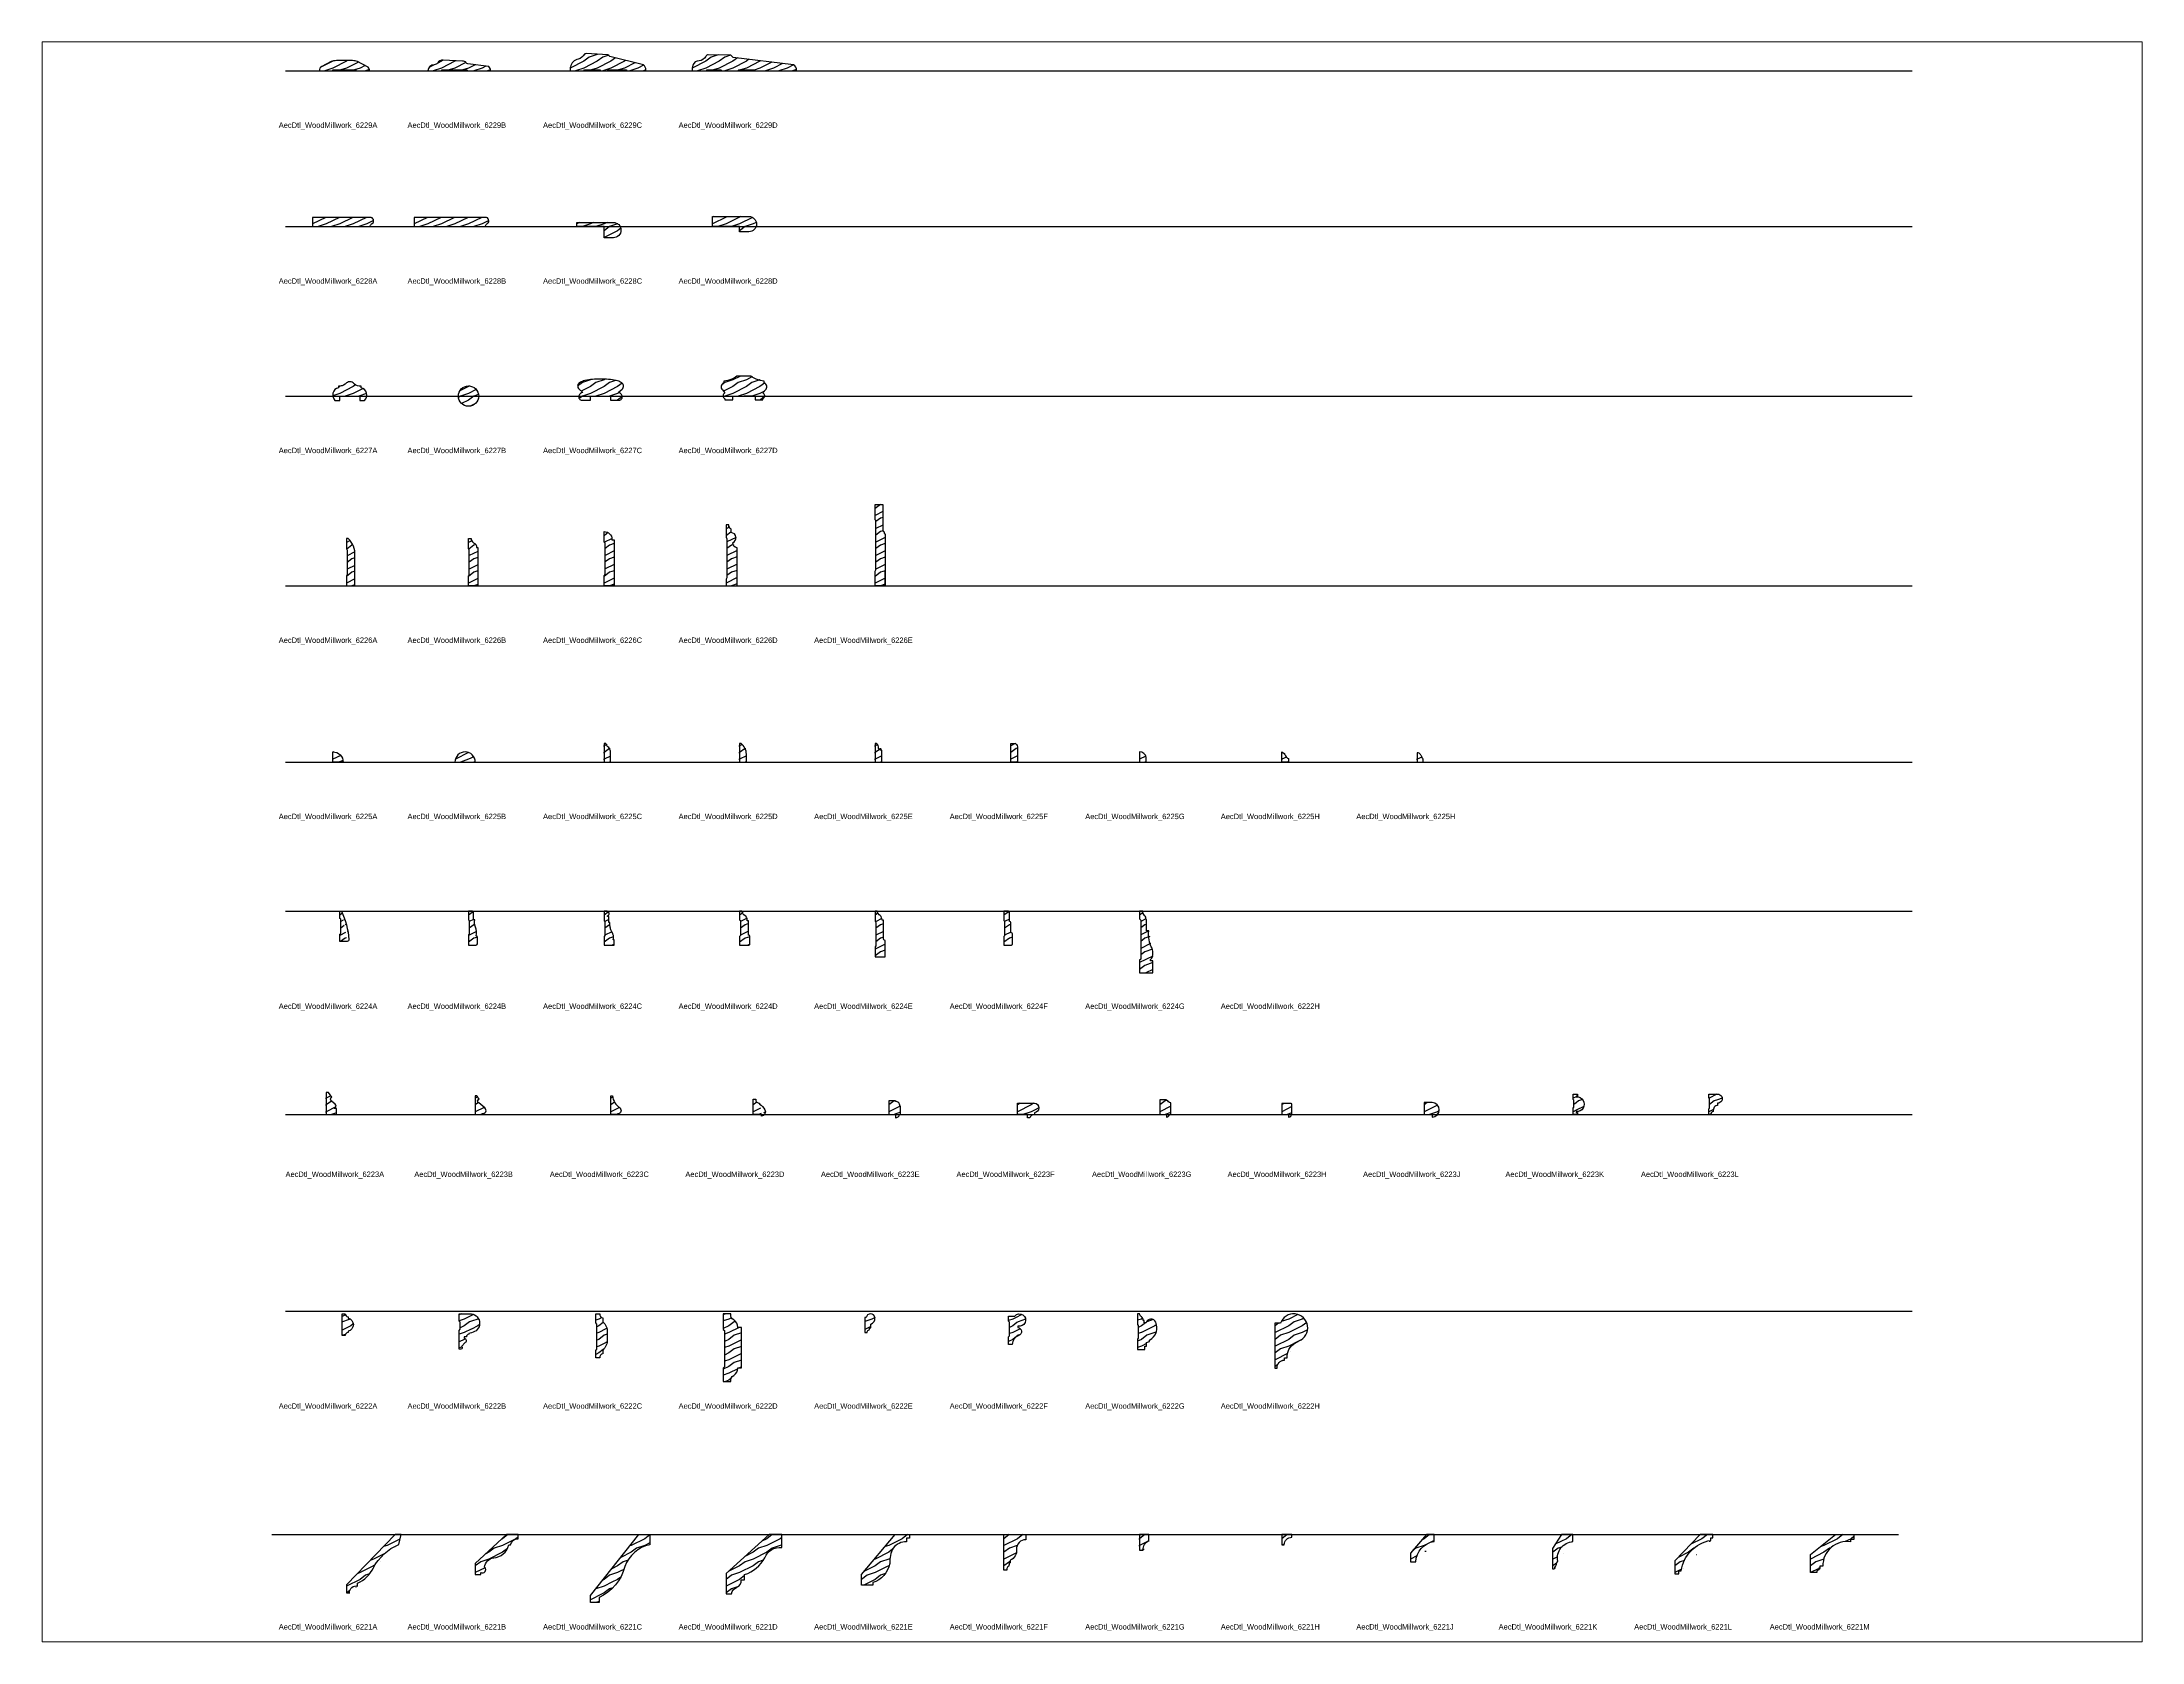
# Paper-space layout 'Layout1' of a CAD drawing. Header units: inches. Extents: x 1.05 to 9.45, y 0.8 to 7.2.
# The model-space entities are those that its viewports show. They can reach past a viewport. Long polylines and large blocks are cut down to what shows.
import ezdxf

# ---------------------------------------------------------------- set-up
doc = ezdxf.new("R2010")
doc.units = ezdxf.units.IN
doc.header["$MEASUREMENT"] = 0
doc.layers.add('HATCH', color=170, linetype='Continuous')
doc.layers.add('THIN', color=151, linetype='Continuous')

# ---------------------------------------------------------------- blocks, each defined once
blk = doc.blocks.new('AecDtl_WoodMillwork_6221A')
at = {"layer": 'HATCH'}
h = blk.add_hatch(dxfattribs=at)
h.set_pattern_fill('WOOD_1', color=256, style=0)
h.set_pattern_definition([(216.8699, (-6.1, -10), (3, 2), [0.5, -4.5]), (206.565, (-5.5, -10.3), (-0.999999, -1.000001), [1.118034, -1.118034]), (198.435, (-5.5, -10.8), (-2.0000004, -0.9999984), [0.632456, -2.52982])])
edge = h.paths.add_edge_path()
edge.add_arc((0.72, -4.29), 0.504, 78.0074, 179.9554, ccw=False)
edge.add_line((0.82, -3.79), (0.82, -3.58))
edge.add_arc((-0.11, -1.48), 2.3, 293.8561, 335.2049)
edge.add_arc((5.49, -4.37), 4, 114.1585, 151.2117, ccw=False)
edge.add_line((3.85, -0.72), (4.02, 0))
edge.add_line((4.02, 0), (3.6, 0))
edge.add_line((3.6, 0), (0, -3.71))
edge.add_line((0, -3.71), (0, -4.29))
edge.add_line((0, -4.29), (0.24, -4.29))
at = {"layer": 'THIN'}
blk.add_lwpolyline([(0.21, -4.29, -0.476697), (0.82, -3.79), (0.82, -3.58, 0.182401), (1.98, -2.44, -0.163099), (3.85, -0.72), (4.02, 0), (3.6, 0), (0, -3.71), (0, -4.29), (0.24, -4.29)], format="xyb", dxfattribs=at)
blk = doc.blocks.new('AecDtl_WoodMillwork_6221B')
at = {"layer": 'HATCH'}
h = blk.add_hatch(dxfattribs=at)
h.set_pattern_fill('WOOD_1', color=256, style=0)
h.set_pattern_definition([(216.8699, (-15.6, -10), (3, 2.0000001), [0.5, -4.5]), (206.565, (-15, -10.3), (-0.999999, -1.000001), [1.118034, -1.118034]), (198.4349, (-15, -10.8), (-2.0000004, -0.9999984), [0.632456, -2.52982])])
edge = h.paths.add_edge_path()
edge.add_line((0.40625, -2.9375), (0.40625, -2.796875))
edge.add_arc((0.52644, -2.586849), 0.241984, 240.21917405, 408.27305144)
edge.add_arc((1.449688, -2.479062), 0.765658, 96.77404674, 174.54303961, ccw=False)
edge.add_arc((1.197219, -0.353611), 1.374736, 276.77404674, 309.00705657)
edge.add_arc((1.334239, -0.522774), 1.157043, 309.00705657, 348.67433441)
edge.add_line((2.46875, -0.75), (2.59375, -0.75))
edge.add_arc((3.15625, -0.872575), 0.5757, 90, 167.70674868, ccw=False)
edge.add_line((3.15625, -0.296875), (3.15625, 0))
edge.add_line((3.15625, 0), (2.296875, 0))
edge.add_line((2.296875, 0), (0, -2.140625))
edge.add_line((0, -2.140625), (0, -2.9375))
at = {"layer": 'THIN'}
blk.add_line((0, -2.9375), (0.40625, -2.9375), dxfattribs=at)
blk.add_lwpolyline([(0.40625, -2.9375), (0.40625, -2.796875, 0.9008298083), (0.6875, -2.40625, -0.3529846201), (1.359375, -1.71875, 0.1415777619), (2.0625, -1.421875, 0.1748304511), (2.46875, -0.75), (2.59375, -0.75, -0.3526792181), (3.15625, -0.296875), (3.15625, 0), (2.296875, 0), (0, -2.140625), (0, -2.9375)], format="xyb", dxfattribs=at)
blk = doc.blocks.new('AecDtl_WoodMillwork_6221C')
at = {"layer": 'HATCH'}
h = blk.add_hatch(dxfattribs=at)
h.set_pattern_fill('WOOD_1', color=256, style=0)
h.set_pattern_definition([(216.8699, (-24.1, -10), (2.9999999, 2.0000001), [0.5, -4.5]), (206.5651, (-23.5, -10.3), (-0.999999, -1.000001), [1.118034, -1.118034]), (198.4349, (-23.5, -10.8), (-2.0000004, -0.9999984), [0.632456, -2.529822])])
edge = h.paths.add_edge_path()
edge.add_arc((-0.91, -1.41), 3.58, 295.555, 344.6179, ccw=False)
edge.add_line((0.63, -4.64), (0.63, -5.01))
edge.add_line((0.63, -5.01), (0, -5.01))
edge.add_line((0, -5.01), (0, -4.48))
edge.add_line((0, -4.48), (3.57, 0))
edge.add_line((3.57, 0), (4.37, 0))
edge.add_line((4.37, 0), (4.37, -0.74))
edge.add_arc((4.93, -3.22), 2.54, 102.7152, 160.287)
at = {"layer": 'THIN'}
blk.add_lwpolyline([(2.54, -2.36, -0.217409), (0.63, -4.64), (0.63, -5.01), (0, -5.01), (0, -4.48), (3.57, 0), (4.37, 0), (4.37, -0.74, 0.256626)], format="xyb", close=True, dxfattribs=at)
blk = doc.blocks.new('AecDtl_WoodMillwork_6221D')
at = {"layer": 'HATCH'}
h = blk.add_hatch(dxfattribs=at)
h.set_pattern_fill('WOOD_1', color=256, style=0)
h.set_pattern_definition([(216.8699, (-34.1, -10), (2.9999999, 2.0000001), [0.5, -4.5]), (206.5651, (-33.5, -10.3), (-0.999999, -1.0000013), [1.118034, -1.118034]), (198.4349, (-33.5, -10.8), (-2.0000004, -0.9999984), [0.632456, -2.529822])])
edge = h.paths.add_edge_path()
edge.add_arc((0.62, -3.43), 0.493, 288.3468, 370.5489)
edge.add_line((1.11, -3.34), (1.37, -3.34))
edge.add_line((1.37, -3.34), (1.37, -2.95))
edge.add_arc((0.51, -0.41), 2.68, 288.7192, 331.2303)
edge.add_arc((4, -2.16), 1.23, 84.2657, 157.8294, ccw=False)
edge.add_line((4.12, -0.94), (4.12, 0))
edge.add_line((4.12, 0), (3.17, 0))
edge.add_line((3.17, 0), (0, -2.86))
edge.add_line((0, -2.86), (0, -4.36))
edge.add_line((0, -4.36), (0.41, -4.36))
edge.add_arc((0.95, -4.41), 0.547, 108.3468, 174.5505, ccw=False)
at = {"layer": 'THIN'}
blk.add_lwpolyline([(0.78, -3.89, 0.37489), (1.11, -3.34), (1.37, -3.34), (1.37, -2.95, 0.187646), (2.86, -1.7, -0.33248), (4.12, -0.94), (4.12, 0), (3.17, 0), (0, -2.86), (0, -4.36), (0.41, -4.36, -0.297181)], format="xyb", close=True, dxfattribs=at)
blk = doc.blocks.new('AecDtl_WoodMillwork_6221E')
at = {"layer": 'HATCH'}
h = blk.add_hatch(dxfattribs=at)
h.set_pattern_fill('WOOD_1', color=256, style=0)
h.set_pattern_definition([(216.8699, (-44.1, -10), (2.9999999, 2.0000001), [0.5, -4.5]), (206.5651, (-43.5, -10.3), (-0.999999, -1.0000013), [1.118034, -1.118034]), (198.4349, (-43.5, -10.8), (-2.0000004, -0.9999984), [0.632456, -2.529822])])
edge = h.paths.add_edge_path()
edge.add_arc((3.28, -1.73), 1.19, 88.1292, 142.1153)
edge.add_arc((4.37, -2.04), 2.29, 152.8088, 182.3442)
edge.add_arc((0.31, -1.81), 1.81, 286.5318, 349.6579, ccw=False)
edge.add_line((0.82, -3.54), (0.82, -3.72))
edge.add_line((0.82, -3.72), (0, -3.72))
edge.add_line((0, -3.72), (0, -2.95))
edge.add_line((0, -2.95), (2.49, 0))
edge.add_line((2.49, 0), (3.53, 0))
edge.add_line((3.53, 0), (3.53, -0.26))
edge.add_line((3.53, -0.26), (3.32, -0.27))
at = {"layer": 'THIN'}
blk.add_line((3.32, -0.27), (3.32, -0.53), dxfattribs=at)
blk.add_lwpolyline([(3.32, -0.53, 0.240015), (2.33, -0.99, 0.129591), (2.08, -2.13, -0.282623), (0.82, -3.54), (0.82, -3.72), (0, -3.72), (0, -2.95), (2.49, 0), (3.53, 0), (3.53, -0.26), (3.32, -0.27)], format="xyb", dxfattribs=at)
blk = doc.blocks.new('AecDtl_WoodMillwork_6221F')
at = {"layer": 'HATCH'}
h = blk.add_hatch(dxfattribs=at)
h.set_pattern_fill('WOOD_1', color=256, style=0)
h.set_pattern_definition([(216.8699, (-54.6, -10), (2.9999999, 2.0000001), [0.5, -4.5]), (206.5651, (-54, -10.3), (-0.999999, -1.0000013), [1.118034, -1.118034]), (198.4349, (-54, -10.8), (-2.0000004, -0.9999984), [0.632456, -2.529822])])
edge = h.paths.add_edge_path()
edge.add_line((0.47, -2.08), (0.39, -2.11))
edge.add_arc((0.11, -2.17), 0.292, -55.0212, 12.8545, ccw=False)
edge.add_arc((0.44, -2.57), 0.232, 137.4264, 193.6074)
edge.add_line((0.22, -2.62), (0, -2.62))
edge.add_line((0, -2.62), (0, 0))
edge.add_line((0, 0), (1.62, 0))
edge.add_line((1.62, 0), (1.62, -0.38))
edge.add_arc((1.6, -1.05), 0.674, 88.229, 183.6477)
edge.add_arc((0.19, -1.18), 0.749, -67.9872, 6.8336, ccw=False)
edge.add_line((0.47, -1.88), (0.47, -2.08))
at = {"layer": 'THIN'}
blk.add_lwpolyline([(0.47, -2.08), (0.39, -2.11, -0.305137), (0.27, -2.41, 0.250167), (0.22, -2.62), (0, -2.62), (0, 0), (1.62, 0), (1.62, -0.38, 0.442193), (0.93, -1.09, -0.338583), (0.47, -1.88)], format="xyb", close=True, dxfattribs=at)
blk = doc.blocks.new('AecDtl_WoodMillwork_6221G')
at = {"layer": 'HATCH'}
h = blk.add_hatch(dxfattribs=at)
h.set_pattern_fill('WOOD_1', color=256, style=0)
h.set_pattern_definition([(216.8699, (-64.6, -10), (2.9999999, 2.0000001), [0.5, -4.5]), (206.5651, (-64, -10.3), (-0.9999992, -1.0000013), [1.118034, -1.118034]), (198.4349, (-64, -10.8), (-2.0000004, -0.9999984), [0.632456, -2.529822])])
edge = h.paths.add_edge_path()
edge.add_line((0, 0), (0, -1.140625))
edge.add_line((0, -1.140625), (0.265625, -1.140625))
edge.add_arc((1.073721, -1.139982), 0.808096, 117.29703291, 180.04558136, ccw=False)
edge.add_line((0.703125, -0.421875), (0.703125, 0))
edge.add_line((0.703125, 0), (0, 0))
at = {"layer": 'THIN'}
blk.add_lwpolyline([(0, 0), (0, -1.140625), (0.265625, -1.140625, -0.2808451009), (0.703125, -0.421875), (0.703125, 0)], format="xyb", close=True, dxfattribs=at)
blk = doc.blocks.new('AecDtl_WoodMillwork_6221H')
at = {"layer": 'HATCH'}
h = blk.add_hatch(dxfattribs=at)
h.set_pattern_fill('WOOD_1', color=256, style=0)
h.set_pattern_definition([(216.8699, (-75.1, -10), (2.9999999, 2.0000001), [0.5, -4.5]), (206.5651, (-74.5, -10.3), (-0.9999992, -1.0000013), [1.118034, -1.118034]), (198.4349, (-74.5, -10.8), (-2.0000004, -0.9999984), [0.632456, -2.529822])])
edge = h.paths.add_edge_path()
edge.add_line((0.75, -0.1875), (0.75, 0))
edge.add_line((0.75, 0), (0, 0))
edge.add_line((0, 0), (0, -0.75))
edge.add_line((0, -0.75), (0.1875, -0.75))
edge.add_arc((0.75, -0.75), 0.5625, 90, 180, ccw=False)
at = {"layer": 'THIN'}
blk.add_lwpolyline([(0.75, -0.1875), (0.75, 0), (0, 0), (0, -0.75), (0.1875, -0.75, -0.41421356)], format="xyb", close=True, dxfattribs=at)
blk = doc.blocks.new('AecDtl_WoodMillwork_6221J')
at = {"layer": 'HATCH'}
h = blk.add_hatch(dxfattribs=at)
h.set_pattern_fill('WOOD_1', color=256, style=0)
h.set_pattern_definition([(216.8699, (-84.6, -10), (2.9999999, 2.00000012), [0.5, -4.5]), (206.5651, (-84, -10.3), (-0.9999992, -1.0000013), [1.118034, -1.118034]), (198.4349, (-84, -10.8), (-2.0000004, -0.9999984), [0.632456, -2.529822])])
edge = h.paths.add_edge_path()
edge.add_line((1.75, -0.5), (1.75, 0))
edge.add_line((1.75, 0), (1.171875, 0))
edge.add_line((1.171875, 0), (0, -1.375))
edge.add_line((0, -1.375), (0, -2.015625))
edge.add_line((0, -2.015625), (0.390625, -2.015625))
edge.add_arc((1.983538, -2.076891), 1.594091, 98.42427947, 177.79740184, ccw=False)
at = {"layer": 'THIN'}
blk.add_lwpolyline([(1.75, -0.5), (1.75, 0), (1.171875, 0), (0, -1.375), (0, -2.015625), (0.390625, -2.015625, -0.3608756847)], format="xyb", close=True, dxfattribs=at)
blk = doc.blocks.new('AecDtl_WoodMillwork_6221K')
at = {"layer": 'HATCH'}
h = blk.add_hatch(dxfattribs=at)
h.set_pattern_fill('WOOD_1', color=256, style=0)
h.set_pattern_definition([(216.8699, (-95.1, -10), (2.9999999, 2.00000012), [0.5, -4.5]), (206.5651, (-94.5, -10.3), (-0.9999992, -1.0000013), [1.118034, -1.118034]), (198.4349, (-94.5, -10.8), (-2.0000004, -0.9999984), [0.632456, -2.529822])])
edge = h.paths.add_edge_path()
edge.add_arc((-0.36, -2.04), 0.632, 323.0056, 355.2855)
edge.add_arc((0.27, -2.04), 0.0532, 272.2361, 388.2742)
edge.add_arc((0.3, -1.96), 0.0549, 283.7022, 367.7988)
edge.add_arc((1.58, -1.74), 1.24, 94.8604, 189.9639, ccw=False)
edge.add_line((1.47, -0.5), (1.47, 0))
edge.add_line((1.47, 0), (0.63, 0))
edge.add_line((0.63, 0), (-0.03, -1.03))
edge.add_line((-0.03, -1.03), (-0.03, -2.53))
edge.add_arc((0, -2.19), 0.334, 265.1268, 295.4829)
edge.add_line((0.15, -2.5), (0.15, -2.42))
edge.add_line((0.15, -2.42), (0.15, -2.5))
edge.add_line((0.15, -2.5), (0.15, -2.42))
at = {"layer": 'THIN'}
blk.add_lwpolyline([(0.15, -2.42, 0.141787), (0.27, -2.09, 0.554527), (0.32, -2.01, 0.384347), (0.36, -1.95, -0.440549), (1.47, -0.5), (1.47, 0), (0.63, 0), (-0.03, -1.03), (-0.03, -2.53, 0.133233), (0.15, -2.5), (0.15, -2.42), (0.15, -2.5)], format="xyb", close=True, dxfattribs=at)
blk = doc.blocks.new('AecDtl_WoodMillwork_6221L')
at = {"layer": 'HATCH'}
h = blk.add_hatch(dxfattribs=at)
h.set_pattern_fill('WOOD_1', color=256, style=0)
h.set_pattern_definition([(216.8699, (-104.1, -10), (2.9999999, 2.00000012), [0.5, -4.5]), (206.5651, (-103.5, -10.3), (-0.9999992, -1.0000013), [1.118034, -1.118034]), (198.4349, (-103.5, -10.8), (-2.0000004, -0.9999984), [0.632456, -2.529822])])
edge = h.paths.add_edge_path()
edge.add_line((2.81, 0), (1.86, 0))
edge.add_line((1.86, 0), (0, -1.93))
edge.add_line((0, -1.93), (0, -2.88))
edge.add_line((0, -2.88), (0.3, -2.88))
edge.add_line((0.3, -2.88), (0.3, -2.66))
edge.add_line((0.3, -2.66), (0.47, -2.66))
edge.add_arc((3.11, -3.06), 2.67, 99.8719, 171.455, ccw=False)
edge.add_line((2.65, -0.42), (2.65, -0.24))
edge.add_line((2.65, -0.24), (2.81, -0.24))
edge.add_line((2.81, -0.24), (2.81, 0))
at = {"layer": 'THIN'}
blk.add_lwpolyline([(2.81, 0), (1.86, 0), (0, -1.93), (0, -2.88), (0.3, -2.88), (0.3, -2.66), (0.47, -2.66, -0.32291), (2.65, -0.42), (2.65, -0.24), (2.81, -0.24)], format="xyb", close=True, dxfattribs=at)
blk = doc.blocks.new('AecDtl_WoodMillwork_6221M')
at = {"layer": 'HATCH'}
h = blk.add_hatch(dxfattribs=at)
h.set_pattern_fill('WOOD_1', color=256, style=0)
h.set_pattern_definition([(216.8699, (-114.1, -10), (2.99999992, 2.00000012), [0.5, -4.5]), (206.5651, (-113.5, -10.3), (-0.9999992, -1.0000013), [1.118034, -1.118034]), (198.4349, (-113.5, -10.8), (-2.0000004, -0.9999984), [0.632456, -2.529822])])
edge = h.paths.add_edge_path()
edge.add_line((0.48, -2.66), (0.48, -2.79))
edge.add_line((0.48, -2.79), (0, -2.79))
edge.add_line((0, -2.79), (0, -1.46))
edge.add_line((0, -1.46), (1.86, 0))
edge.add_line((1.86, 0), (3.21, 0))
edge.add_line((3.21, 0), (3.21, -0.36))
edge.add_line((3.21, -0.36), (2.97, -0.36))
edge.add_line((2.97, -0.36), (2.97, -0.53))
edge.add_arc((2.7, -2.29), 1.78, 81.3077, 180.9229)
edge.add_line((0.92, -2.32), (0.7, -2.32))
edge.add_arc((0.44, -2.39), 0.274, -80.5377, 15.5953, ccw=False)
at = {"layer": 'THIN'}
blk.add_lwpolyline([(0.48, -2.66), (0.48, -2.79), (0, -2.79), (0, -1.46), (1.86, 0), (3.21, 0), (3.21, -0.36), (2.97, -0.36), (2.97, -0.53, 0.464265), (0.92, -2.32), (0.7, -2.32, -0.445924)], format="xyb", close=True, dxfattribs=at)
blk = doc.blocks.new('AecDtl_WoodMillwork_6222A')
at = {"layer": 'HATCH'}
h = blk.add_hatch(dxfattribs=at)
h.set_pattern_fill('WOOD_1', color=256, style=0)
h.set_pattern_definition([(216.8699, (-5.78744, -26.29365), (2.9999999, 2.0000001), [0.5, -4.5]), (206.5651, (-5.18744, -26.59365), (-0.999999, -1.000001), [1.118034, -1.118034]), (198.4349, (-5.18744, -27.09365), (-2.0000004, -0.9999984), [0.632456, -2.529822])])
edge = h.paths.add_edge_path()
edge.add_line((0.42, -1.28), (0.42, -1.38))
edge.add_arc((0.42, -1.58), 0.196, 89.7607, 184.3738)
edge.add_line((0.22, -1.59), (0, -1.59))
edge.add_line((0, -1.59), (0, 0))
edge.add_line((0, 0), (0.22, 0))
edge.add_arc((0.42, -0.01), 0.196, 175.6262, 270.2393)
edge.add_line((0.42, -0.21), (0.42, -0.31))
edge.add_arc((0.32, -0.8), 0.492, -78.2265, 78.2265, ccw=False)
at = {"layer": 'THIN'}
blk.add_lwpolyline([(0.42, -1.28), (0.42, -1.38, 0.437997), (0.22, -1.59), (0, -1.59), (0, 0), (0.22, 0, 0.437997), (0.42, -0.21), (0.42, -0.31, -0.813062)], format="xyb", close=True, dxfattribs=at)
blk = doc.blocks.new('AecDtl_WoodMillwork_6222B')
at = {"layer": 'HATCH'}
h = blk.add_hatch(dxfattribs=at)
h.set_pattern_fill('WOOD_1', color=256, style=0)
h.set_pattern_definition([(216.8699, (-14.41677, -26.29365), (2.9999999, 2.0000001), [0.5, -4.5]), (206.5651, (-13.81677, -26.59365), (-0.999999, -1.000001), [1.118034, -1.118034]), (198.4349, (-13.81677, -27.09365), (-2.0000004, -0.9999984), [0.632456, -2.529822])])
edge = h.paths.add_edge_path()
edge.add_line((0.07, -0.62), (0, -0.54))
edge.add_line((0, -0.54), (0, 0))
edge.add_line((0, 0), (0.89, 0))
edge.add_arc((0.8, -0.7), 0.701, -82.7736, 82.6561, ccw=False)
edge.add_line((0.89, -1.39), (0.71, -1.44))
edge.add_line((0.71, -1.44), (0.71, -1.49))
edge.add_arc((0.76, -1.73), 0.242, 100.4567, 171.9428)
edge.add_line((0.52, -1.7), (0.36, -1.7))
edge.add_line((0.36, -1.7), (0.36, -1.82))
edge.add_arc((0.36, -1.98), 0.16, -59.1442, 90.3645, ccw=False)
edge.add_line((0.44, -2.12), (0.16, -2.42))
edge.add_arc((0.12, -2.51), 0.101, -86.3287, 65.2893, ccw=False)
edge.add_line((0.12, -2.61), (0, -2.61))
edge.add_line((0, -2.61), (0, -1.24))
edge.add_line((0, -1.24), (0.07, -1.14))
edge.add_line((0.07, -1.14), (0.07, -0.62))
at = {"layer": 'THIN'}
blk.add_lwpolyline([(0.07, -0.62), (0, -0.54), (0, 0), (0.89, 0, -0.880299), (0.89, -1.39), (0.71, -1.44), (0.71, -1.49, 0.322443), (0.52, -1.7), (0.36, -1.7), (0.36, -1.82, -0.763927), (0.44, -2.12), (0.16, -2.42, -0.778605), (0.12, -2.61), (0, -2.61), (0, -1.24), (0.07, -1.14)], format="xyb", close=True, dxfattribs=at)
blk = doc.blocks.new('AecDtl_WoodMillwork_6222C')
at = {"layer": 'HATCH'}
h = blk.add_hatch(dxfattribs=at)
h.set_pattern_fill('WOOD_1', color=256, style=0)
h.set_pattern_definition([(216.8699, (-24.49294, -26.29365), (2.9999999, 2.0000001), [0.5, -4.5]), (206.5651, (-23.89294, -26.59365), (-0.999999, -1.0000013), [1.118034, -1.118034]), (198.4349, (-23.89294, -27.09365), (-2.0000004, -0.9999984), [0.632456, -2.529822])])
edge = h.paths.add_edge_path()
edge.add_line((0, 0), (0.3, 0))
edge.add_arc((0.58, -0.02), 0.284, 174.6914, 259.9734)
edge.add_line((0.53, -0.3), (0.53, -0.58))
edge.add_arc((-0.18, -1.33), 1.03, -1.3232, 46.5111, ccw=False)
edge.add_line((0.85, -1.35), (0.85, -1.89))
edge.add_arc((-0.18, -1.92), 1.03, -46.5111, 1.3232, ccw=False)
edge.add_line((0.53, -2.67), (0.53, -2.94))
edge.add_arc((0.58, -3.22), 0.284, 100.0266, 185.3086)
edge.add_line((0.3, -3.24), (0, -3.24))
edge.add_line((0, -3.24), (0, -2.71))
edge.add_line((0, -2.71), (0.09, -2.6))
edge.add_line((0.09, -2.6), (0.09, -0.76))
edge.add_line((0.09, -0.76), (0, -0.66))
edge.add_line((0, -0.66), (0, 0))
at = {"layer": 'THIN'}
blk.add_lwpolyline([(0, 0), (0.3, 0, 0.390296), (0.53, -0.3), (0.53, -0.58, -0.211801), (0.85, -1.35), (0.85, -1.89, -0.211801), (0.53, -2.67), (0.53, -2.94, 0.390296), (0.3, -3.24), (0, -3.24), (0, -2.71), (0.09, -2.6), (0.09, -0.76), (0, -0.66)], format="xyb", close=True, dxfattribs=at)
blk = doc.blocks.new('AecDtl_WoodMillwork_6222D')
at = {"layer": 'HATCH'}
h = blk.add_hatch(dxfattribs=at)
h.set_pattern_fill('WOOD_1', color=256, style=0)
h.set_pattern_definition([(216.8699, (-33.89736, -26.29365), (2.9999999, 2.0000001), [0.5, -4.5]), (206.5651, (-33.29736, -26.59365), (-0.999999, -1.0000013), [1.118034, -1.118034]), (198.4349, (-33.29736, -27.09365), (-2.0000004, -0.9999984), [0.632456, -2.529822])])
edge = h.paths.add_edge_path()
edge.add_line((0, 0), (0, -1.15))
edge.add_line((0, -1.15), (0.09, -1.23))
edge.add_line((0.09, -1.23), (0.09, -3.92))
edge.add_line((0.09, -3.92), (0, -4.01))
edge.add_line((0, -4.01), (0, -5))
edge.add_line((0, -5), (0.56, -5))
edge.add_arc((0.96, -4.91), 0.409, 116.9213, 192.7825, ccw=False)
edge.add_arc((0.47, -4.04), 0.589, 301.115, 364.2761)
edge.add_line((1.06, -3.99), (1.33, -3.99))
edge.add_line((1.33, -3.99), (1.33, -1))
edge.add_line((1.33, -1), (1.06, -1))
edge.add_arc((0.47, -0.95), 0.589, 355.7239, 418.885)
edge.add_arc((0.96, -0.08), 0.409, 168.2965, 243.0787, ccw=False)
edge.add_line((0.56, 0), (0, 0))
at = {"layer": 'THIN'}
blk.add_lwpolyline([(0, 0), (0, -1.15), (0.09, -1.23), (0.09, -3.92), (0, -4.01), (0, -5), (0.56, -5, -0.34365), (0.77, -4.54, 0.282788), (1.06, -3.99), (1.33, -3.99), (1.33, -1), (1.06, -1, 0.282788), (0.77, -0.45, -0.338395), (0.56, 0)], format="xyb", close=True, dxfattribs=at)
blk = doc.blocks.new('AecDtl_WoodMillwork_6222E')
at = {"layer": 'HATCH'}
h = blk.add_hatch(dxfattribs=at)
h.set_pattern_fill('WOOD_1', color=256, style=0)
h.set_pattern_definition([(216.8699, (-44.33524, -26.29365), (2.9999999, 2.0000001), [0.5, -4.5]), (206.5651, (-43.73524, -26.59365), (-0.999999, -1.0000013), [1.118034, -1.118034]), (198.4349, (-43.73524, -27.09365), (-2.0000004, -0.9999984), [0.632456, -2.529822])])
edge = h.paths.add_edge_path()
edge.add_line((0.1, -0.28), (0, -0.28))
edge.add_line((0, -0.28), (0, -1.38))
edge.add_line((0, -1.38), (0.17, -1.38))
edge.add_arc((0.33, -1.35), 0.16, 113.6167, 189.1623, ccw=False)
edge.add_arc((0.22, -1.09), 0.126, 293.6167, 386.4171)
edge.add_line((0.33, -1.03), (0.44, -1.03))
edge.add_line((0.44, -1.03), (0.44, -0.75))
edge.add_arc((0.3, -0.32), 0.447, 287.2616, 365.3583)
edge.add_arc((0.43, -0.33), 0.326, 7.5297, 172.2508)
at = {"layer": 'THIN'}
blk.add_lwpolyline([(0.1, -0.28), (0, -0.28), (0, -1.38), (0.17, -1.38, -0.342111), (0.27, -1.2, 0.428602), (0.33, -1.03), (0.44, -1.03), (0.44, -0.75, 0.354594), (0.75, -0.28, 0.874826), (0.1, -0.28)], format="xyb", dxfattribs=at)
blk = doc.blocks.new('AecDtl_WoodMillwork_6222F')
at = {"layer": 'HATCH'}
h = blk.add_hatch(dxfattribs=at)
h.set_pattern_fill('WOOD_1', color=256, style=0)
h.set_pattern_definition([(216.8699, (-54.95396, -26.29365), (2.9999999, 2.0000001), [0.5, -4.5]), (206.5651, (-54.35396, -26.59365), (-0.999999, -1.0000013), [1.118034, -1.118034]), (198.4349, (-54.35396, -27.09365), (-2.0000004, -0.9999984), [0.632456, -2.529822])])
edge = h.paths.add_edge_path()
edge.add_arc((1.03, -2.31), 0.779, 111.175, 175.4548)
edge.add_line((0.26, -2.25), (0, -2.25))
edge.add_line((0, -2.25), (0, -1.7))
edge.add_line((0, -1.7), (0.07, -1.63))
edge.add_line((0.07, -1.63), (0.07, -0.62))
edge.add_line((0.07, -0.62), (0, -0.55))
edge.add_line((0, -0.55), (0, -0.16))
edge.add_line((0, -0.16), (0.46, -0.16))
edge.add_arc((0.8, -0.46), 0.458, -104.0252, 138.7195, ccw=False)
edge.add_line((0.69, -0.9), (0.69, -1))
edge.add_arc((0.64, -1.3), 0.309, -69.1898, 79.3971, ccw=False)
at = {"layer": 'THIN'}
blk.add_lwpolyline([(0.75, -1.59, 0.288067), (0.26, -2.25), (0, -2.25), (0, -1.7), (0.07, -1.63), (0.07, -0.62), (0, -0.55), (0, -0.16), (0.46, -0.16, -1.780973), (0.69, -0.9), (0.69, -1, -0.757577), (0.75, -1.59, 0.252577)], format="xyb", dxfattribs=at)
blk = doc.blocks.new('AecDtl_WoodMillwork_6222G')
at = {"layer": 'HATCH'}
h = blk.add_hatch(dxfattribs=at)
h.set_pattern_fill('WOOD_1', color=256, style=0)
h.set_pattern_definition([(216.8699, (-64.46173, -26.29365), (2.9999999, 2.0000001), [0.5, -4.5]), (206.5651, (-63.86173, -26.59365), (-0.9999992, -1.0000013), [1.118034, -1.118034]), (198.4349, (-63.86173, -27.09365), (-2.0000004, -0.9999984), [0.632456, -2.529822])])
edge = h.paths.add_edge_path()
edge.add_line((0.15625, 0), (0, 0))
edge.add_line((0, 0), (0, -0.796875))
edge.add_line((0, -0.796875), (0.046875, -0.859375))
edge.add_line((0.046875, -0.859375), (0.046875, -1.796875))
edge.add_line((0.046875, -1.796875), (0, -1.859375))
edge.add_line((0, -1.859375), (0, -2.625))
edge.add_line((0, -2.625), (0.53125, -2.625))
edge.add_line((0.53125, -2.625), (0.53125, -2.375))
edge.add_line((0.53125, -2.375), (0.65625, -2.375))
edge.add_line((0.65625, -2.375), (0.65625, -2.125))
edge.add_line((0.65625, -2.125), (0.875, -2.03125))
edge.add_line((0.875, -2.03125), (0.875, -1.9375))
edge.add_arc((0.41711, -1.029109), 1.01727, 296.75114171, 384.36878863)
edge.add_arc((0.993075, -0.766211), 0.384149, 24.09615134, 163.36664265)
edge.add_line((0.625, -0.65625), (0.5, -0.65625))
edge.add_line((0.5, -0.65625), (0.5, -0.484375))
edge.add_line((0.5, -0.484375), (0.40625, -0.484375))
edge.add_arc((0.15191, -0.44184), 0.257872, 350.50597011, 419.89627718)
edge.add_arc((0.401042, -0.005208), 0.244847, 178.78112476, 240.70863783, ccw=False)
at = {"layer": 'THIN'}
blk.add_lwpolyline([(0.15625, 0), (0, 0), (0, -0.796875), (0.046875, -0.859375), (0.046875, -1.796875), (0, -1.859375), (0, -2.625), (0.53125, -2.625), (0.53125, -2.375), (0.65625, -2.375), (0.65625, -2.125), (0.875, -2.03125), (0.875, -1.9375, 0.4020868677), (1.34375, -0.609375, 0.6954743542), (0.625, -0.65625), (0.5, -0.65625), (0.5, -0.484375), (0.40625, -0.484375, 0.3123764779), (0.28125, -0.21875, -0.2769839649)], format="xyb", close=True, dxfattribs=at)
blk = doc.blocks.new('AecDtl_WoodMillwork_6222H')
at = {"layer": 'HATCH'}
h = blk.add_hatch(dxfattribs=at)
h.set_pattern_fill('WOOD_1', color=256, style=0)
h.set_pattern_definition([(216.8699, (-74.58957, -26.29365), (2.9999999, 2.0000001), [0.5, -4.5]), (206.5651, (-73.98957, -26.59365), (-0.9999992, -1.0000013), [1.118034, -1.118034]), (198.4349, (-73.98957, -27.09365), (-2.0000004, -0.9999984), [0.632456, -2.529822])])
edge = h.paths.add_edge_path()
edge.add_line((0, -0.69), (0, -4))
edge.add_line((0, -4), (0.17, -4))
edge.add_arc((0.73, -3.97), 0.561, 92.9143, 183.4453, ccw=False)
edge.add_line((0.7, -3.41), (0.7, -3.25))
edge.add_line((0.7, -3.25), (0.92, -3.25))
edge.add_arc((2.04, -3.14), 1.13, 119.6747, 185.893, ccw=False)
edge.add_line((1.48, -2.16), (1.78, -2))
edge.add_arc((1.39, -1.04), 1.04, 292.3081, 520.3563)
edge.add_line((0.41, -0.69), (0, -0.69))
at = {"layer": 'THIN'}
blk.add_lwpolyline([(0, -0.69), (0, -4), (0.17, -4, -0.416931), (0.7, -3.41), (0.7, -3.25), (0.92, -3.25, -0.29725), (1.48, -2.16), (1.78, -2, 1.540575), (0.41, -0.69)], format="xyb", close=True, dxfattribs=at)
blk = doc.blocks.new('AecDtl_WoodMillwork_6223A')
at = {"layer": 'HATCH'}
h = blk.add_hatch(dxfattribs=at)
h.set_pattern_fill('WOOD_1', color=256, style=0)
h.set_pattern_definition([(216.8699, (-4.6, -41), (2.9999999, 2.0000001), [0.5, -4.5]), (206.5651, (-4, -41.3), (-0.999999, -1.0000013), [1.118034, -1.118034]), (198.4349, (-4, -41.8), (-2.0000004, -0.9999984), [0.632456, -2.529822])])
edge = h.paths.add_edge_path()
edge.add_line((0, 1.63), (0, 0))
edge.add_line((0, 0), (0.75, 0))
edge.add_line((0.75, 0), (0.75, 0.43))
edge.add_line((0.75, 0.43), (0.6, 0.43))
edge.add_line((0.6, 0.43), (0.6, 0.49))
edge.add_arc((0.58, 0.65), 0.157, 280.1275, 413.0778)
edge.add_line((0.67, 0.77), (0.4, 0.98))
edge.add_arc((0.51, 1.12), 0.183, 120.1311, 233.1892, ccw=False)
edge.add_line((0.41, 1.28), (0.16, 1.63))
edge.add_line((0.16, 1.63), (0, 1.63))
at = {"layer": 'THIN'}
blk.add_lwpolyline([(0, 1.63), (0, 0), (0.75, 0), (0.75, 0.43), (0.6, 0.43), (0.6, 0.49, 0.655319), (0.67, 0.77), (0.4, 0.98, -0.537646), (0.41, 1.28), (0.16, 1.63)], format="xyb", close=True, dxfattribs=at)
blk = doc.blocks.new('AecDtl_WoodMillwork_6223B')
at = {"layer": 'HATCH'}
h = blk.add_hatch(dxfattribs=at)
h.set_pattern_fill('WOOD_1', color=256, style=0)
h.set_pattern_definition([(216.8699, (-15.6, -41), (2.9999999, 2.0000001), [0.5, -4.5]), (206.5651, (-15, -41.3), (-0.999999, -1.0000013), [1.118034, -1.118034]), (198.4349, (-15, -41.8), (-2.0000004, -0.9999984), [0.632456, -2.529822])])
edge = h.paths.add_edge_path()
edge.add_line((0.12, 1.38), (0, 1.38))
edge.add_line((0, 1.38), (0, 0))
edge.add_line((0, 0), (0.52, 0))
edge.add_line((0.52, 0), (0.52, 0.06))
edge.add_arc((0.56, 0.29), 0.235, 261.3196, 413.842)
edge.add_line((0.7, 0.48), (0.25, 0.86))
edge.add_arc((0.31, 0.99), 0.141, 101.101, 247.7867, ccw=False)
edge.add_line((0.28, 1.13), (0.12, 1.38))
at = {"layer": 'THIN'}
blk.add_lwpolyline([(0.12, 1.38), (0, 1.38), (0, 0), (0.52, 0), (0.52, 0.06, 0.784963), (0.7, 0.48), (0.25, 0.86, -0.744601), (0.28, 1.13)], format="xyb", close=True, dxfattribs=at)
blk = doc.blocks.new('AecDtl_WoodMillwork_6223C')
at = {"layer": 'HATCH'}
h = blk.add_hatch(dxfattribs=at)
h.set_pattern_fill('WOOD_1', color=256, style=0)
h.set_pattern_definition([(216.8699, (-25.6, -41), (2.9999999, 2.0000001), [0.5, -4.5]), (206.5651, (-25, -41.3), (-0.999999, -1.0000013), [1.118034, -1.118034]), (198.4349, (-25, -41.8), (-2.0000004, -0.9999984), [0.632456, -2.529822])])
edge = h.paths.add_edge_path()
edge.add_line((0.52, 0.04), (0.52, 0))
edge.add_line((0.52, 0), (0, 0))
edge.add_line((0, 0), (0, 1.38))
edge.add_line((0, 1.38), (0.12, 1.38))
edge.add_arc((1.39, 1.55), 1.28, 187.87, 236.5046)
edge.add_arc((0.49, 0.3), 0.262, -83.6336, 43.9813, ccw=False)
at = {"layer": 'THIN'}
blk.add_lwpolyline([(0.52, 0.04), (0.52, 0), (0, 0), (0, 1.38), (0.12, 1.38, 0.215452), (0.68, 0.48, -0.622535)], format="xyb", close=True, dxfattribs=at)
blk = doc.blocks.new('AecDtl_WoodMillwork_6223D')
at = {"layer": 'HATCH'}
h = blk.add_hatch(dxfattribs=at)
h.set_pattern_fill('WOOD_1', color=256, style=0)
h.set_pattern_definition([(216.8699, (-36.1, -41), (2.9999999, 2.0000001), [0.5, -4.5]), (206.5651, (-35.5, -41.3), (-0.999999, -1.0000013), [1.118034, -1.118034]), (198.4349, (-35.5, -41.8), (-2.0000004, -0.9999984), [0.632456, -2.529822])])
edge = h.paths.add_edge_path()
edge.add_arc((-0.14, -0.21), 1.16, 28.397, 57.7316, ccw=False)
edge.add_arc((0.59, 0.2), 0.317, -82.9067, 25.5022, ccw=False)
edge.add_line((0.62, -0.12), (0.62, 0))
edge.add_line((0.62, 0), (0, 0))
edge.add_line((0, 0), (0, 1.12))
edge.add_line((0, 1.12), (0.2, 1.12))
edge.add_arc((0.46, 1.09), 0.262, 173.4219, 273.6466)
edge.add_line((0.47, 0.83), (0.47, 0.76))
at = {"layer": 'THIN'}
blk.add_lwpolyline([(0.47, 0.76, -0.1287), (0.87, 0.34, -0.511775), (0.62, -0.12), (0.62, 0), (0, 0), (0, 1.12), (0.2, 1.12, 0.467502), (0.47, 0.83)], format="xyb", close=True, dxfattribs=at)
blk = doc.blocks.new('AecDtl_WoodMillwork_6223E')
at = {"layer": 'HATCH'}
h = blk.add_hatch(dxfattribs=at)
h.set_pattern_fill('WOOD_1', color=256, style=0)
h.set_pattern_definition([(216.8699, (-46.1, -41), (2.9999999, 2.0000001), [0.5, -4.5]), (206.5651, (-45.5, -41.3), (-0.999999, -1.0000013), [1.118034, -1.118034]), (198.4349, (-45.5, -41.8), (-2.0000004, -0.9999984), [0.632456, -2.529822])])
edge = h.paths.add_edge_path()
edge.add_line((0.5, 1), (0, 1))
edge.add_line((0, 1), (0, 0))
edge.add_line((0, 0), (0.5, 0))
edge.add_line((0.5, 0), (0.5, -0.25))
edge.add_arc((0.51, 0.06), 0.31, 268.4608, 348.8588)
edge.add_line((0.81, 0), (0.88, 0))
edge.add_line((0.88, 0), (0.88, 0.62))
edge.add_line((0.88, 0.62), (0.83, 0.62))
edge.add_arc((0.51, 0.64), 0.317, 358.1269, 452.0652)
edge.add_line((0.5, 0.95), (0.5, 1))
at = {"layer": 'THIN'}
blk.add_lwpolyline([(0.5, 1), (0, 1), (0, 0), (0.5, 0), (0.5, -0.25, 0.365938), (0.81, 0), (0.88, 0), (0.88, 0.62), (0.83, 0.62, 0.434493), (0.5, 0.95)], format="xyb", close=True, dxfattribs=at)
blk = doc.blocks.new('AecDtl_WoodMillwork_6223F')
at = {"layer": 'HATCH'}
h = blk.add_hatch(dxfattribs=at)
h.set_pattern_fill('WOOD_1', color=256, style=0)
h.set_pattern_definition([(216.8699, (-55.6, -41), (2.9999999, 2.0000001), [0.5, -4.5]), (206.5651, (-55, -41.3), (-0.9999992, -1.0000013), [1.118034, -1.118034]), (198.4349, (-55, -41.8), (-2.0000004, -0.9999984), [0.632456, -2.529822])])
edge = h.paths.add_edge_path()
edge.add_line((0, 0), (0, 0.84375))
edge.add_line((0, 0.84375), (1.25, 0.84375))
edge.add_arc((1.20998, 0.48438), 0.3616, -83.6457087, 83.6457087, ccw=False)
edge.add_line((1.25, 0.125), (1.25, 0))
edge.add_arc((1.29751, -0.42666), 0.4293, 96.3542913, 155.7004555)
edge.add_line((0.90625, -0.25), (0.75, -0.25))
edge.add_line((0.75, -0.25), (0.75, 0))
edge.add_line((0.75, 0), (0, 0))
at = {"layer": 'THIN'}
blk.add_lwpolyline([(0, 0), (0, 0.84375), (1.25, 0.84375, -0.894821207), (1.25, 0.125), (1.25, 0, 0.264893794), (0.90625, -0.25), (0.75, -0.25), (0.75, 0)], format="xyb", close=True, dxfattribs=at)
blk = doc.blocks.new('AecDtl_WoodMillwork_6223G')
at = {"layer": 'HATCH'}
h = blk.add_hatch(dxfattribs=at)
h.set_pattern_fill('WOOD_1', color=256, style=0)
h.set_pattern_definition([(216.8699, (-66.1, -41), (2.9999999, 2.0000001), [0.5, -4.5]), (206.5651, (-65.5, -41.3), (-0.9999992, -1.0000013), [1.118034, -1.118034]), (198.4349, (-65.5, -41.8), (-2.0000004, -0.9999984), [0.632456, -2.529822])])
edge = h.paths.add_edge_path()
edge.add_line((0.81, 0), (0.81, 0.86))
edge.add_arc((0.8, 1.05), 0.19, 219.4959, 274.1397, ccw=False)
edge.add_arc((0.43, 0.8), 0.257, 29.9795, 74.0133)
edge.add_line((0.5, 1.05), (0.5, 1.09))
edge.add_line((0.5, 1.09), (0, 1.09))
edge.add_line((0, 1.09), (0, 0))
edge.add_line((0, 0), (0.5, 0))
edge.add_line((0.5, 0), (0.5, -0.19))
edge.add_arc((0.51, -0.01), 0.18, 266.1354, 331.8591)
edge.add_arc((0.82, -0.17), 0.168, 93.1368, 152.8849, ccw=False)
at = {"layer": 'THIN'}
blk.add_lwpolyline([(0.81, 0), (0.81, 0.86, -0.243052), (0.65, 0.93, 0.194533), (0.5, 1.05), (0.5, 1.09), (0, 1.09), (0, 0), (0.5, 0), (0.5, -0.19, 0.294902), (0.67, -0.09, -0.266771), (0.81, 0)], format="xyb", dxfattribs=at)
blk = doc.blocks.new('AecDtl_WoodMillwork_6223H')
at = {"layer": 'HATCH'}
h = blk.add_hatch(dxfattribs=at)
h.set_pattern_fill('WOOD_1', color=256, style=0)
h.set_pattern_definition([(216.8699, (-75.1, -41), (2.9999999, 2.00000012), [0.5, -4.5]), (206.5651, (-74.5, -41.3), (-0.9999992, -1.0000013), [1.118034, -1.118034]), (198.4349, (-74.5, -41.8), (-2.0000004, -0.9999984), [0.632456, -2.529822])])
edge = h.paths.add_edge_path()
edge.add_line((0.6875, 0.8125), (0, 0.8125))
edge.add_line((0, 0.8125), (0, 0))
edge.add_line((0, 0), (0.5, 0))
edge.add_line((0.5, 0), (0.5, -0.1875))
edge.add_arc((0.5, 0.0625), 0.25, 270, 360)
edge.add_line((0.75, 0.0625), (0.75, 0.75))
edge.add_arc((0.6875, 0.75), 0.0625, 0, 90)
at = {"layer": 'THIN'}
blk.add_lwpolyline([(0.6875, 0.8125), (0, 0.8125), (0, 0), (0.5, 0), (0.5, -0.1875, 0.41421356), (0.75, 0.0625), (0.75, 0.75, 0.41421356)], format="xyb", close=True, dxfattribs=at)
blk = doc.blocks.new('AecDtl_WoodMillwork_6223J')
at = {"layer": 'HATCH'}
h = blk.add_hatch(dxfattribs=at)
h.set_pattern_fill('WOOD_1', color=256, style=0)
h.set_pattern_definition([(216.8699, (-85.6, -41), (2.9999999, 2.00000012), [0.5, -4.5]), (206.5651, (-85, -41.3), (-0.9999992, -1.0000013), [1.118034, -1.118034]), (198.4349, (-85, -41.8), (-2.0000004, -0.9999984), [0.632456, -2.529822])])
edge = h.paths.add_edge_path()
edge.add_line((0.59375, 0), (0.59375, -0.1875))
edge.add_arc((0.59375, 0.34375), 0.53125, 270, 450)
edge.add_line((0.59375, 0.875), (0, 0.875))
edge.add_line((0, 0.875), (0, 0))
edge.add_line((0, 0), (0.59375, 0))
at = {"layer": 'THIN'}
blk.add_lwpolyline([(0.59375, 0), (0.59375, -0.1875, 1), (0.59375, 0.875), (0, 0.875), (0, 0)], format="xyb", close=True, dxfattribs=at)
blk = doc.blocks.new('AecDtl_WoodMillwork_6223K')
at = {"layer": 'HATCH'}
h = blk.add_hatch(dxfattribs=at)
h.set_pattern_fill('WOOD_1', color=256, style=0)
h.set_pattern_definition([(216.8699, (-96.6, -41), (2.9999999, 2.00000012), [0.5, -4.5]), (206.5651, (-96, -41.3), (-0.9999992, -1.0000013), [1.118034, -1.118034]), (198.4349, (-96, -41.8), (-2.0000004, -0.9999984), [0.632456, -2.529822])])
edge = h.paths.add_edge_path()
edge.add_line((0, 0), (0, 0.47))
edge.add_line((0, 0.47), (0.06, 0.53))
edge.add_line((0.06, 0.53), (0.06, 1.06))
edge.add_line((0.06, 1.06), (0, 1.11))
edge.add_line((0, 1.11), (0, 1.5))
edge.add_line((0, 1.5), (0.32, 1.5))
edge.add_line((0.32, 1.5), (0.32, 1.36))
edge.add_line((0.32, 1.36), (0.22, 1.36))
edge.add_line((0.22, 1.36), (0.22, 1.3))
edge.add_arc((0.27, 0.75), 0.546, -94.9655, 94.9655, ccw=False)
edge.add_line((0.22, 0.21), (0.22, 0.14))
edge.add_line((0.22, 0.14), (0.32, 0.14))
edge.add_line((0.32, 0.14), (0.32, 0))
edge.add_line((0.32, 0), (0, 0))
at = {"layer": 'THIN'}
blk.add_lwpolyline([(0, 0), (0, 0.47), (0.06, 0.53), (0.06, 1.06), (0, 1.11), (0, 1.5), (0.32, 1.5), (0.32, 1.36), (0.22, 1.36), (0.22, 1.3, -1.090648), (0.22, 0.21), (0.22, 0.14), (0.32, 0.14), (0.32, 0), (0, 0)], format="xyb", dxfattribs=at)
blk = doc.blocks.new('AecDtl_WoodMillwork_6223L')
at = {"layer": 'HATCH'}
h = blk.add_hatch(dxfattribs=at)
h.set_pattern_fill('WOOD_1', color=256, style=0)
h.set_pattern_definition([(216.8699, (-106.6, -41), (2.99999992, 2.00000012), [0.5, -4.5]), (206.5651, (-106, -41.3), (-0.9999992, -1.0000013), [1.118034, -1.118034]), (198.4349, (-106, -41.8), (-2.0000004, -0.9999984), [0.632456, -2.529822])])
edge = h.paths.add_edge_path()
edge.add_line((0, 0), (0, 0.41))
edge.add_line((0, 0.41), (0.06, 0.47))
edge.add_line((0.06, 0.47), (0.06, 1.17))
edge.add_line((0.06, 1.17), (0, 1.25))
edge.add_line((0, 1.25), (0, 1.5))
edge.add_line((0, 1.5), (0.66, 1.5))
edge.add_arc((0.66, 1.16), 0.334, -91.3232, 91.3232, ccw=False)
edge.add_line((0.66, 0.83), (0.66, 0.66))
edge.add_arc((0.65, 0.38), 0.283, 88.2314, 146.0885)
edge.add_arc((0.95, 0.24), 0.614, 150.7518, 181.7801)
edge.add_arc((0.38, -0.01), 0.236, 100.3063, 176.7547)
edge.add_line((0.14, 0), (0, 0))
at = {"layer": 'THIN'}
blk.add_lwpolyline([(0, 0), (0, 0.41), (0.06, 0.47), (0.06, 1.17), (0, 1.25), (0, 1.5), (0.66, 1.5, -1.023365), (0.66, 0.83), (0.66, 0.66, 0.257953), (0.41, 0.54, 0.13622), (0.33, 0.22, 0.346517), (0.14, 0)], format="xyb", close=True, dxfattribs=at)
blk = doc.blocks.new('AecDtl_WoodMillwork_6224A')
at = {"layer": 'HATCH'}
h = blk.add_hatch(dxfattribs=at)
h.set_pattern_fill('WOOD_1', color=256, style=0)
h.set_pattern_definition([(216.8699, (-5.6, -56), (2.9999999, 2.0000001), [0.5, -4.5]), (206.5651, (-5, -56.3), (-0.999999, -1.0000013), [1.118034, -1.118034]), (198.4349, (-5, -56.8), (-2.0000004, -0.9999984), [0.632456, -2.529822])])
edge = h.paths.add_edge_path()
edge.add_arc((-5.61, -2.65), 6.32, 5.2368, 24.8188, ccw=False)
edge.add_arc((0.49, -2.06), 0.194, 287.1305, 356.827, ccw=False)
edge.add_line((0.55, -2.25), (0, -2.25))
edge.add_line((0, -2.25), (0, -1.7))
edge.add_line((0, -1.7), (0.07, -1.65))
edge.add_line((0.07, -1.65), (0.07, -0.59))
edge.add_line((0.07, -0.59), (0, -0.55))
edge.add_line((0, -0.55), (0, 0))
edge.add_line((0, 0), (0.13, 0))
at = {"layer": 'THIN'}
blk.add_lwpolyline([(0.13, 0, -0.085651), (0.68, -2.08, -0.313844), (0.55, -2.25), (0, -2.25), (0, -1.7), (0.07, -1.65), (0.07, -0.59), (0, -0.55), (0, 0)], format="xyb", close=True, dxfattribs=at)
blk = doc.blocks.new('AecDtl_WoodMillwork_6224B')
at = {"layer": 'HATCH'}
h = blk.add_hatch(dxfattribs=at)
h.set_pattern_fill('WOOD_1', color=256, style=0)
h.set_pattern_definition([(216.8699, (-15.1, -56), (2.9999999, 2.0000001), [0.5, -4.5]), (206.5651, (-14.5, -56.3), (-0.999999, -1.0000013), [1.118034, -1.118034]), (198.4349, (-14.5, -56.8), (-2.0000004, -0.9999984), [0.632456, -2.529822])])
edge = h.paths.add_edge_path()
edge.add_line((0.66, -2.41), (0.66, -1.94))
edge.add_arc((0.55, -1.93), 0.106, 357.512, 443.3675)
edge.add_arc((-0.32, -1.56), 0.919, 343.1222, 385.0491)
edge.add_arc((1.13, -0.85), 0.692, 162.3933, 207.6916, ccw=False)
edge.add_line((0.47, -0.64), (0.36, -0.64))
edge.add_line((0.36, -0.64), (0.36, -0.11))
edge.add_arc((0.24, -0.11), 0.116, 2.3266, 78.8759)
edge.add_line((0.27, 0), (0, 0))
edge.add_line((0, 0), (0, -0.63))
edge.add_line((0, -0.63), (0.06, -0.7))
edge.add_line((0.06, -0.7), (0.06, -1.69))
edge.add_line((0.06, -1.69), (0, -1.75))
edge.add_line((0, -1.75), (0, -2.5))
edge.add_line((0, -2.5), (0.55, -2.5))
edge.add_arc((0.54, -2.38), 0.116, 271.1619, 347.8716)
at = {"layer": 'THIN'}
blk.add_lwpolyline([(0.66, -2.41), (0.66, -1.94, 0.393182), (0.56, -1.83, 0.185009), (0.52, -1.17, -0.200266), (0.47, -0.64), (0.36, -0.64), (0.36, -0.11, 0.347011), (0.27, 0), (0, 0), (0, -0.63), (0.06, -0.7), (0.06, -1.69), (0, -1.75), (0, -2.5), (0.55, -2.5, 0.347795), (0.66, -2.41)], format="xyb", dxfattribs=at)
blk.add_arc((0.57, -2.42), 0.086, 6.1383, 7.49, dxfattribs=at)
blk = doc.blocks.new('AecDtl_WoodMillwork_6224C')
at = {"layer": 'HATCH'}
h = blk.add_hatch(dxfattribs=at)
h.set_pattern_fill('WOOD_1', color=256, style=0)
h.set_pattern_definition([(216.8699, (-25.1, -56), (2.9999999, 2.0000001), [0.5, -4.5]), (206.5651, (-24.5, -56.3), (-0.999999, -1.0000013), [1.118034, -1.118034]), (198.4349, (-24.5, -56.8), (-2.0000004, -0.9999984), [0.632456, -2.529822])])
edge = h.paths.add_edge_path()
edge.add_line((0, -0.703125), (0.0625, -0.765625))
edge.add_line((0.0625, -0.765625), (0.0625, -1.796875))
edge.add_line((0.0625, -1.796875), (0, -1.875))
edge.add_line((0, -1.875), (0, -2.5))
edge.add_line((0, -2.5), (0.75, -2.5))
edge.add_line((0.75, -2.5), (0.75, -2.109375))
edge.add_line((0.75, -2.109375), (0.671875, -2.109375))
edge.add_arc((0.159526, -1.925655), 0.544292, 340.27301041, 384.13218591)
edge.add_arc((0.132812, -1.828125), 0.538156, 13.43102887, 39.69907348)
edge.add_arc((1.234375, -1.125), 0.775762, 189.27260178, 207.59729587, ccw=False)
edge.add_arc((2.070313, -0.820312), 1.658202, 186.22094992, 195.01836063, ccw=False)
edge.add_arc((0.820312, -0.960938), 0.400348, 162.97947439, 185.59933934, ccw=False)
edge.add_line((0.4375, -0.84375), (0.359375, -0.84375))
edge.add_line((0.359375, -0.84375), (0.359375, -0.390625))
edge.add_line((0.359375, -0.390625), (0.25, -0.390625))
edge.add_line((0.25, -0.390625), (0.25, -0.34375))
edge.add_arc((0.198305, -0.17387), 0.177572, 286.92528218, 438.27984222)
edge.add_line((0.234375, 0), (0, 0))
edge.add_line((0, 0), (0, -0.703125))
at = {"layer": 'THIN'}
blk.add_lwpolyline([(0, -0.703125), (0.0625, -0.765625), (0.0625, -1.796875), (0, -1.875), (0, -2.5), (0.75, -2.5), (0.75, -2.109375), (0.671875, -2.109375, 0.1937427057), (0.65625, -1.703125, 0.1151205145), (0.546875, -1.484375, -0.0801273872), (0.46875, -1.25, -0.0384048104), (0.421875, -1, -0.0990195136), (0.4375, -0.84375), (0.359375, -0.84375), (0.359375, -0.390625), (0.25, -0.390625), (0.25, -0.34375, 0.7767602413), (0.234375, 0), (0, 0)], format="xyb", close=True, dxfattribs=at)
blk = doc.blocks.new('AecDtl_WoodMillwork_6224D')
at = {"layer": 'HATCH'}
h = blk.add_hatch(dxfattribs=at)
h.set_pattern_fill('WOOD_1', color=256, style=0)
h.set_pattern_definition([(216.8699, (-35.1, -56), (2.9999999, 2.0000001), [0.5, -4.5]), (206.5651, (-34.5, -56.3), (-0.9999992, -1.0000013), [1.118034, -1.118034]), (198.4349, (-34.5, -56.8), (-2.0000004, -0.9999984), [0.632456, -2.529822])])
edge = h.paths.add_edge_path()
edge.add_arc((0.23, -0.63), 0.334, 360, 417.4259)
edge.add_arc((0.6, 0.04), 0.425, 184.9955, 243.5782, ccw=False)
edge.add_line((0.17, 0), (0, 0))
edge.add_line((0, 0), (0, -0.63))
edge.add_line((0, -0.63), (0.06, -0.7))
edge.add_line((0.06, -0.7), (0.06, -1.8))
edge.add_line((0.06, -1.8), (0, -1.88))
edge.add_line((0, -1.88), (0, -2.5))
edge.add_line((0, -2.5), (0.67, -2.5))
edge.add_arc((0.67, -2.42), 0.0781, 270, 360)
edge.add_line((0.75, -2.42), (0.75, -1.84))
edge.add_arc((0.67, -1.84), 0.0781, 0, 90)
edge.add_line((0.67, -1.77), (0.66, -1.77))
edge.add_line((0.66, -1.77), (0.66, -0.72))
edge.add_line((0.66, -0.72), (0.56, -0.72))
edge.add_line((0.56, -0.72), (0.56, -0.63))
at = {"layer": 'THIN'}
blk.add_lwpolyline([(0.56, -0.63, 0.255947), (0.41, -0.34, -0.261332), (0.17, 0), (0, 0), (0, -0.63), (0.06, -0.7), (0.06, -1.8), (0, -1.88), (0, -2.5), (0.67, -2.5, 0.414214), (0.75, -2.42), (0.75, -1.84, 0.414214), (0.67, -1.77), (0.66, -1.77), (0.66, -0.72), (0.56, -0.72), (0.56, -0.63)], format="xyb", dxfattribs=at)
blk = doc.blocks.new('AecDtl_WoodMillwork_6224E')
at = {"layer": 'HATCH'}
h = blk.add_hatch(dxfattribs=at)
h.set_pattern_fill('WOOD_1', color=256, style=0)
h.set_pattern_definition([(216.8699, (-45.1, -56), (2.9999999, 2.0000001), [0.5, -4.5]), (206.5651, (-44.5, -56.3), (-0.9999992, -1.0000013), [1.118034, -1.118034]), (198.4349, (-44.5, -56.8), (-2.0000004, -0.9999984), [0.632456, -2.529822])])
edge = h.paths.add_edge_path()
edge.add_line((0, -2.625), (0, -3.375))
edge.add_line((0, -3.375), (0.75, -3.375))
edge.add_line((0.75, -3.375), (0.75, -2.171875))
edge.add_arc((0.805288, -1.983173), 0.196635, 184.90906214, 253.66975159, ccw=False)
edge.add_line((0.609375, -2), (0.609375, -0.671875))
edge.add_line((0.609375, -0.671875), (0.515625, -0.671875))
edge.add_arc((-0.009651, -0.686121), 0.525469, 1.55357292, 42.94447439)
edge.add_arc((0.695312, 0.148438), 0.574205, 194.98163257, 236.09372301, ccw=False)
edge.add_line((0.140625, 0), (0, 0))
edge.add_line((0, 0), (0, -0.75))
edge.add_line((0, -0.75), (0.0625, -0.828125))
edge.add_line((0.0625, -0.828125), (0.0625, -2.5625))
at = {"layer": 'THIN'}
blk.add_line((0.0625, -2.5625), (0, -2.625), dxfattribs=at)
blk.add_lwpolyline([(0, -2.625), (0, -3.375), (0.75, -3.375), (0.75, -2.171875, -0.309363759), (0.609375, -2), (0.609375, -0.671875), (0.515625, -0.671875, 0.1825914049), (0.375, -0.328125, -0.1813345818), (0.140625, 0), (0, 0), (0, -0.75), (0.0625, -0.828125), (0.0625, -2.5625)], format="xyb", dxfattribs=at)
blk = doc.blocks.new('AecDtl_WoodMillwork_6224F')
at = {"layer": 'HATCH'}
h = blk.add_hatch(dxfattribs=at)
h.set_pattern_fill('WOOD_1', color=256, style=0)
h.set_pattern_definition([(216.8699, (-54.6, -56), (2.9999999, 2.0000001), [0.5, -4.5]), (206.5651, (-54, -56.3), (-0.9999992, -1.0000013), [1.118034, -1.118034]), (198.4349, (-54, -56.8), (-2.0000004, -0.9999984), [0.632456, -2.529822])])
edge = h.paths.add_edge_path()
edge.add_line((0, -2.5), (0.5625, -2.5))
edge.add_arc((0.561899, -2.420072), 0.07993, 270.43078722, 369.9580706)
edge.add_line((0.640625, -2.40625), (0.640625, -1.71875))
edge.add_arc((0.53559, -1.712674), 0.10521, 356.68905849, 460.93909118)
edge.add_line((0.515625, -1.609375), (0.515625, -0.875))
edge.add_arc((0.408854, -0.872396), 0.106803, 358.60281897, 451.39718103)
edge.add_line((0.40625, -0.765625), (0.40625, -0.09375))
edge.add_arc((0.320992, -0.082541), 0.085992, 352.51004732, 466.28736339)
edge.add_line((0.296875, 0), (0, 0))
edge.add_line((0, 0), (0, -0.6875))
edge.add_line((0, -0.6875), (0.046875, -0.734375))
edge.add_line((0.046875, -0.734375), (0.046875, -1.828125))
edge.add_line((0.046875, -1.828125), (0, -1.875))
edge.add_line((0, -1.875), (0, -2.5))
at = {"layer": 'THIN'}
blk.add_lwpolyline([(0, -2.5), (0.5625, -2.5, 0.4637989512), (0.640625, -2.40625), (0.640625, -1.71875, 0.4890838057), (0.515625, -1.609375), (0.515625, -0.875, 0.4285714286), (0.40625, -0.765625), (0.40625, -0.09375, 0.5416982798), (0.296875, 0), (0, 0), (0, -0.6875), (0.046875, -0.734375), (0.046875, -1.828125), (0, -1.875)], format="xyb", close=True, dxfattribs=at)
blk = doc.blocks.new('AecDtl_WoodMillwork_6224G')
at = {"layer": 'HATCH'}
h = blk.add_hatch(dxfattribs=at)
h.set_pattern_fill('WOOD_1', color=256, style=0)
h.set_pattern_definition([(216.8699, (-64.6, -56), (2.9999999, 2.00000012), [0.5, -4.5]), (206.5651, (-64, -56.3), (-0.9999992, -1.0000013), [1.118034, -1.118034]), (198.4349, (-64, -56.8), (-2.0000004, -0.9999984), [0.632456, -2.529822])])
edge = h.paths.add_edge_path()
edge.add_line((0.828125, -3.65625), (0.828125, -3.578125))
edge.add_arc((0.368913, -3.14073), 0.634185, 316.39390398, 365.66528041)
edge.add_arc((0.152458, -3.083673), 0.84756, 0.37503924, 31.51575257)
edge.add_arc((2.048438, -2.003551), 1.335222, 185.21871005, 208.49808748, ccw=False)
edge.add_arc((2.886719, -1.6875), 2.211672, 173.9168385, 191.40916303, ccw=False)
edge.add_line((0.6875, -1.453125), (0.53125, -1.453125))
edge.add_line((0.53125, -1.453125), (0.53125, -0.609375))
edge.add_line((0.53125, -0.609375), (0.46875, -0.609375))
edge.add_arc((0.199219, -0.53125), 0.280625, 343.83550085, 411.2156359)
edge.add_arc((0.75, 0.01875), 0.500351, 182.14758543, 221.45523354, ccw=False)
edge.add_line((0.25, 0), (0, 0))
edge.add_line((0, 0), (0, -0.5625))
edge.add_line((0, -0.5625), (0.09375, -0.65625))
edge.add_line((0.09375, -0.65625), (0.09375, -3.53125))
edge.add_line((0.09375, -3.53125), (0, -3.625))
edge.add_line((0, -3.625), (0, -4.5625))
edge.add_line((0, -4.5625), (1, -4.5625))
edge.add_line((1, -4.5625), (1, -3.65625))
edge.add_line((1, -3.65625), (0.828125, -3.65625))
at = {"layer": 'THIN'}
blk.add_lwpolyline([(0.828125, -3.65625), (0.828125, -3.578125, 0.2183615266), (1, -3.078125, 0.136719429), (0.875, -2.640625, -0.1019262311), (0.71875, -2.125, -0.076473219), (0.6875, -1.453125), (0.53125, -1.453125), (0.53125, -0.609375), (0.46875, -0.609375, 0.3027756377), (0.375, -0.3125, -0.1732137495), (0.25, 0), (0, 0), (0, -0.5625), (0.09375, -0.65625), (0.09375, -3.53125), (0, -3.625), (0, -4.5625), (1, -4.5625), (1, -3.65625)], format="xyb", close=True, dxfattribs=at)
blk = doc.blocks.new('AecDtl_WoodMillwork_6225A')
at = {"layer": 'HATCH'}
h = blk.add_hatch(dxfattribs=at)
h.set_pattern_fill('WOOD_1', color=256, style=0)
h.set_pattern_definition([(216.8699, (-5.1, -67), (2.9999999, 2.0000001), [0.5, -4.5]), (206.5651, (-4.5, -67.3), (-0.9999992, -1.0000013), [1.118034, -1.118034]), (198.4349, (-4.5, -67.8), (-2.0000004, -0.9999984), [0.632456, -2.529822])])
edge = h.paths.add_edge_path()
edge.add_line((0, 0), (0, 0.75))
edge.add_arc((0, 0), 0.75, 0, 90, ccw=False)
edge.add_line((0.75, 0), (0, 0))
at = {"layer": 'THIN'}
blk.add_lwpolyline([(0, 0), (0, 0.75, -0.414214), (0.75, 0)], format="xyb", close=True, dxfattribs=at)
blk = doc.blocks.new('AecDtl_WoodMillwork_6225B')
at = {"layer": 'HATCH'}
h = blk.add_hatch(dxfattribs=at)
h.set_pattern_fill('WOOD_1', color=256, style=0)
h.set_pattern_definition([(216.8699, (-14.1, -67), (2.9999999, 2.0000001), [0.5, -4.5]), (206.5651, (-13.5, -67.3), (-0.9999992, -1.0000013), [1.118034, -1.118034]), (198.4349, (-13.5, -67.8), (-2.0000004, -0.9999984), [0.632456, -2.529822])])
edge = h.paths.add_edge_path()
edge.add_line((0, 0), (1.5, 0))
edge.add_arc((0.75, 0), 0.75, 0, 180)
at = {"layer": 'THIN'}
blk.add_lwpolyline([(0, 0), (1.5, 0, 1)], format="xyb", close=True, dxfattribs=at)
blk = doc.blocks.new('AecDtl_WoodMillwork_6225C')
at = {"layer": 'HATCH'}
h = blk.add_hatch(dxfattribs=at)
h.set_pattern_fill('WOOD_1', color=256, style=0)
h.set_pattern_definition([(216.8699, (-25.1, -67), (2.9999999, 2.0000001), [0.5, -4.5]), (206.5651, (-24.5, -67.3), (-0.9999992, -1.0000013), [1.118034, -1.118034]), (198.4349, (-24.5, -67.8), (-2.0000004, -0.9999984), [0.632456, -2.529822])])
edge = h.paths.add_edge_path()
edge.add_line((0.48, 0), (0.48, 0.86))
edge.add_line((0.48, 0.86), (0.44, 0.86))
edge.add_arc((0.14, 0.87), 0.295, 358.1255, 420.2695)
edge.add_arc((0.41, 1.37), 0.271, 178.2553, 243.1441, ccw=False)
edge.add_line((0.14, 1.38), (0, 1.38))
edge.add_line((0, 1.38), (0, 0))
edge.add_line((0, 0), (0.48, 0))
at = {"layer": 'THIN'}
blk.add_lwpolyline([(0.48, 0), (0.48, 0.86), (0.44, 0.86, 0.278001), (0.29, 1.12, -0.290947), (0.14, 1.38), (0, 1.38), (0, 0)], format="xyb", close=True, dxfattribs=at)
blk = doc.blocks.new('AecDtl_WoodMillwork_6225D')
at = {"layer": 'HATCH'}
h = blk.add_hatch(dxfattribs=at)
h.set_pattern_fill('WOOD_1', color=256, style=0)
h.set_pattern_definition([(216.8699, (-35.1, -67), (2.9999999, 2.0000001), [0.5, -4.5]), (206.5651, (-34.5, -67.3), (-0.9999992, -1.0000013), [1.118034, -1.118034]), (198.4349, (-34.5, -67.8), (-2.0000004, -0.9999984), [0.632456, -2.529822])])
edge = h.paths.add_edge_path()
edge.add_line((0.5, 0), (0.5, 0.578125))
edge.add_arc((-0.508125, 0.578125), 1.008125, 0, 52.22782526)
edge.add_line((0.109375, 1.375), (0, 1.375))
edge.add_line((0, 1.375), (0, 0))
edge.add_line((0, 0), (0.5, 0))
at = {"layer": 'THIN'}
blk.add_lwpolyline([(0.5, 0), (0.5, 0.578125, 0.2319154914), (0.109375, 1.375), (0, 1.375), (0, 0)], format="xyb", close=True, dxfattribs=at)
blk = doc.blocks.new('AecDtl_WoodMillwork_6225E')
at = {"layer": 'HATCH'}
h = blk.add_hatch(dxfattribs=at)
h.set_pattern_fill('WOOD_1', color=256, style=0)
h.set_pattern_definition([(216.8699, (-45.1, -67), (2.9999999, 2.0000001), [0.5, -4.5]), (206.5651, (-44.5, -67.3), (-0.9999992, -1.0000013), [1.118034, -1.118034]), (198.4349, (-44.5, -67.8), (-2.0000004, -0.9999984), [0.632456, -2.529822])])
edge = h.paths.add_edge_path()
edge.add_line((0.5, 0), (0.5, 0.875))
edge.add_arc((0.469, 1.094), 0.221, 171.8699, 278.1301, ccw=False)
edge.add_arc((0.013, 1.138), 0.237, 356.82017, 453.17983)
edge.add_line((0, 1.375), (0, 0))
edge.add_line((0, 0), (0.5, 0))
at = {"layer": 'THIN'}
blk.add_lwpolyline([(0.5, 0), (0.5, 0.875, -0.5), (0.25, 1.125, 0.4471104), (0, 1.375), (0, 0)], format="xyb", close=True, dxfattribs=at)
blk = doc.blocks.new('AecDtl_WoodMillwork_6225F')
at = {"layer": 'HATCH'}
h = blk.add_hatch(dxfattribs=at)
h.set_pattern_fill('WOOD_1', color=256, style=0)
h.set_pattern_definition([(216.8699, (-55.1, -67), (2.9999999, 2.00000012), [0.5, -4.5]), (206.5651, (-54.5, -67.3), (-0.9999992, -1.0000013), [1.118034, -1.118034]), (198.4349, (-54.5, -67.8), (-2.0000004, -0.9999984), [0.632456, -2.529822])])
edge = h.paths.add_edge_path()
edge.add_line((0, 1.38), (0.25, 1.38))
edge.add_arc((0.25, 1.13), 0.25, 0, 90, ccw=False)
edge.add_line((0.5, 1.13), (0.5, 0))
edge.add_line((0.5, 0), (0, 0))
edge.add_line((0, 0), (0, 1.38))
at = {"layer": 'THIN'}
blk.add_lwpolyline([(0, 1.38), (0.25, 1.38, -0.414214), (0.5, 1.13), (0.5, 0), (0, 0), (0, 1.38)], format="xyb", dxfattribs=at)
blk = doc.blocks.new('AecDtl_WoodMillwork_6225G')
at = {"layer": 'HATCH'}
h = blk.add_hatch(dxfattribs=at)
h.set_pattern_fill('WOOD_1', color=256, style=0)
h.set_pattern_definition([(216.8699, (-64.6, -67), (2.9999999, 2.00000012), [0.5, -4.5]), (206.5651, (-64, -67.3), (-0.9999992, -1.0000013), [1.118034, -1.118034]), (198.4349, (-64, -67.8), (-2.0000004, -0.9999984), [0.632456, -2.529822])])
edge = h.paths.add_edge_path()
edge.add_arc((0.01, 0.25), 0.498, 8.823, 90.9284)
edge.add_line((0, 0.75), (0, 0))
edge.add_line((0, 0), (0.5, 0))
at = {"layer": 'THIN'}
blk.add_line((0.5, 0), (0.5, 0.33), dxfattribs=at)
blk.add_lwpolyline([(0.5, 0.33, 0.374409), (0, 0.75), (0, 0), (0.5, 0)], format="xyb", dxfattribs=at)
blk = doc.blocks.new('AecDtl_WoodMillwork_6225J')
at = {"layer": 'HATCH'}
h = blk.add_hatch(dxfattribs=at)
h.set_pattern_fill('WOOD_1', color=256, style=0)
h.set_pattern_definition([(216.8699, (-85.1, -67), (2.9999999, 2.00000012), [0.5, -4.5]), (206.5651, (-84.5, -67.3), (-0.9999992, -1.0000013), [1.118034, -1.118034]), (198.4349, (-84.5, -67.8), (-2.0000004, -0.9999984), [0.632456, -2.529822])])
edge = h.paths.add_edge_path()
edge.add_line((0, 0), (0.44, 0))
edge.add_line((0.44, 0), (0.44, 0.22))
edge.add_arc((0.63, 0.46), 0.305, 195.6138, 231.7453, ccw=False)
edge.add_arc((-0.12, 0.25), 0.468, 15.6138, 41.5739)
edge.add_arc((-0.06, 0.3), 0.391, 41.5739, 81.1038)
edge.add_line((0, 0.69), (0, 0))
at = {"layer": 'THIN'}
blk.add_lwpolyline([(0, 0), (0.44, 0), (0.44, 0.22, -0.158972), (0.33, 0.38, 0.113759), (0.23, 0.56, 0.174213), (0, 0.69)], format="xyb", close=True, dxfattribs=at)
blk = doc.blocks.new('AecDtl_WoodMillwork_6225H')
at = {"layer": 'HATCH'}
h = blk.add_hatch(dxfattribs=at)
h.set_pattern_fill('WOOD_1', color=256, style=0)
h.set_pattern_definition([(216.8699, (-75.1, -67), (2.9999999, 2.00000012), [0.5, -4.5]), (206.5651, (-74.5, -67.3), (-0.9999992, -1.0000013), [1.118034, -1.118034]), (198.4349, (-74.5, -67.8), (-2.0000004, -0.9999984), [0.632456, -2.529822])])
edge = h.paths.add_edge_path()
edge.add_line((0, 0), (0, 0.75))
edge.add_arc((-0.2, 0.27), 0.52, 21.9124, 67.3487, ccw=False)
edge.add_arc((0.59, 0.57), 0.322, 199.7417, 254.6237)
edge.add_line((0.5, 0.26), (0.5, 0))
edge.add_line((0.5, 0), (0, 0))
at = {"layer": 'THIN'}
blk.add_lwpolyline([(0, 0), (0, 0.75, -0.200892), (0.28, 0.46, 0.244153), (0.5, 0.26), (0.5, 0)], format="xyb", close=True, dxfattribs=at)
blk = doc.blocks.new('AecDtl_WoodMillwork_6226A')
at = {"layer": 'HATCH'}
h = blk.add_hatch(dxfattribs=at)
h.set_pattern_fill('WOOD_1', color=256, style=0)
h.set_pattern_definition([(216.8699, (-6.1, -80), (2.9999999, 2.0000001), [0.5, -4.5]), (206.5651, (-5.5, -80.3), (-0.9999992, -1.0000013), [1.118034, -1.118034]), (198.4349, (-5.5, -80.8), (-2.0000004, -0.9999984), [0.632456, -2.529822])])
edge = h.paths.add_edge_path()
edge.add_line((0, 0), (0.62, 0))
edge.add_line((0.62, 0), (0.62, 2.25))
edge.add_arc((-0.92, 2.35), 1.55, 356.3604, 407.387)
edge.add_line((0.13, 3.49), (0, 3.49))
edge.add_line((0, 3.49), (0, 2.74))
edge.add_line((0, 2.74), (0.04, 2.63))
edge.add_line((0.04, 2.63), (0.04, 0.81))
edge.add_line((0.04, 0.81), (0, 0.73))
edge.add_line((0, 0.73), (0, 0))
at = {"layer": 'THIN'}
blk.add_lwpolyline([(0, 0), (0.62, 0), (0.62, 2.25, 0.226399), (0.13, 3.49), (0, 3.49), (0, 2.74), (0.04, 2.63), (0.04, 0.81), (0, 0.73)], format="xyb", close=True, dxfattribs=at)
blk = doc.blocks.new('AecDtl_WoodMillwork_6226B')
at = {"layer": 'HATCH'}
h = blk.add_hatch(dxfattribs=at)
h.set_pattern_fill('WOOD_1', color=256, style=0)
h.set_pattern_definition([(216.8699, (-15.1, -80), (2.9999999, 2.0000001), [0.5, -4.5]), (206.5651, (-14.5, -80.3), (-0.9999992, -1.0000013), [1.118034, -1.118034]), (198.4349, (-14.5, -80.8), (-2.0000004, -0.9999984), [0.632456, -2.529822])])
edge = h.paths.add_edge_path()
edge.add_line((0.06, 0.8), (0.06, 2.67))
edge.add_line((0.06, 2.67), (0, 2.75))
edge.add_line((0, 2.75), (0, 3.5))
edge.add_line((0, 3.5), (0.19, 3.5))
edge.add_arc((0.58, 3.51), 0.393, 181.1065, 237.2849)
edge.add_arc((0.28, 2.89), 0.298, -9.136, 73.601, ccw=False)
edge.add_line((0.58, 2.84), (0.69, 2.84))
edge.add_line((0.69, 2.84), (0.69, 0))
edge.add_line((0.69, 0), (0, 0))
edge.add_line((0, 0), (0, 0.73))
edge.add_line((0, 0.73), (0.06, 0.8))
at = {"layer": 'THIN'}
blk.add_lwpolyline([(0.06, 0.8), (0.06, 2.67), (0, 2.75), (0, 3.5), (0.19, 3.5, 0.250155), (0.37, 3.18, -0.377554), (0.58, 2.84), (0.69, 2.84), (0.69, 0), (0, 0), (0, 0.73)], format="xyb", close=True, dxfattribs=at)
blk = doc.blocks.new('AecDtl_WoodMillwork_6226C')
at = {"layer": 'HATCH'}
h = blk.add_hatch(dxfattribs=at)
h.set_pattern_fill('WOOD_1', color=256, style=0)
h.set_pattern_definition([(216.8699, (-25.1, -80), (2.9999999, 2.00000012), [0.5, -4.5]), (206.5651, (-24.5, -80.3), (-0.9999992, -1.0000013), [1.118034, -1.118034]), (198.4349, (-24.5, -80.8), (-2.0000004, -0.9999984), [0.632456, -2.529822])])
edge = h.paths.add_edge_path()
edge.add_line((0.09, 0.83), (0.09, 3.16))
edge.add_line((0.09, 3.16), (0, 3.23))
edge.add_line((0, 3.23), (0, 4))
edge.add_arc((0.03, 3.45), 0.547, -1.8466, 93.171, ccw=False)
edge.add_line((0.58, 3.44), (0.58, 3.39))
edge.add_line((0.58, 3.39), (0.75, 3.39))
edge.add_line((0.75, 3.39), (0.75, 0))
edge.add_line((0.75, 0), (0, 0))
edge.add_line((0, 0), (0, 0.74))
edge.add_line((0, 0.74), (0.09, 0.83))
at = {"layer": 'THIN'}
blk.add_lwpolyline([(0.09, 0.83), (0.09, 3.16), (0, 3.23), (0, 4, -0.440102), (0.58, 3.44), (0.58, 3.39), (0.75, 3.39), (0.75, 0), (0, 0), (0, 0.74)], format="xyb", close=True, dxfattribs=at)
blk = doc.blocks.new('AecDtl_WoodMillwork_6226D')
at = {"layer": 'HATCH'}
h = blk.add_hatch(dxfattribs=at)
h.set_pattern_fill('WOOD_1', color=256, style=0)
h.set_pattern_definition([(216.8699, (-34.1, -80), (2.9999999, 2.00000012), [0.5, -4.5]), (206.5651, (-33.5, -80.3), (-0.9999992, -1.0000013), [1.118034, -1.118034]), (198.4349, (-33.5, -80.8), (-2.0000004, -0.9999984), [0.632456, -2.529822])])
edge = h.paths.add_edge_path()
edge.add_line((0, 0), (0.81, 0))
edge.add_line((0.81, 0), (0.81, 2.81))
edge.add_arc((0.89, 3.2), 0.396, 183.2419, 259.117, ccw=False)
edge.add_arc((0.35, 3.54), 0.392, 291.8084, 445.7309)
edge.add_line((0.38, 3.93), (0.38, 4.18))
edge.add_arc((0.49, 4.45), 0.289, 183.6884, 246.1402, ccw=False)
edge.add_line((0.2, 4.43), (0.2, 4.5))
edge.add_line((0.2, 4.5), (0, 4.5))
edge.add_line((0, 4.5), (0, 3.58))
edge.add_line((0, 3.58), (0.07, 3.48))
edge.add_line((0.07, 3.48), (0.07, 0.59))
edge.add_line((0.07, 0.59), (0, 0.5))
edge.add_line((0, 0.5), (0, 0))
at = {"layer": 'THIN'}
blk.add_lwpolyline([(0, 0), (0.81, 0), (0.81, 2.81, -0.343718), (0.49, 3.18, 0.794883), (0.38, 3.93), (0.38, 4.18, -0.279449), (0.2, 4.43), (0.2, 4.5), (0, 4.5), (0, 3.58), (0.07, 3.48), (0.07, 0.59), (0, 0.5)], format="xyb", close=True, dxfattribs=at)
blk = doc.blocks.new('AecDtl_WoodMillwork_6226E')
at = {"layer": 'HATCH'}
h = blk.add_hatch(dxfattribs=at)
h.set_pattern_fill('WOOD_1', color=256, style=0)
h.set_pattern_definition([(216.8699, (-45.1, -80), (2.9999999, 2.00000012), [0.5, -4.5]), (206.5651, (-44.5, -80.3), (-0.9999992, -1.0000013), [1.118034, -1.118034]), (198.4349, (-44.5, -80.8), (-2.0000004, -0.9999984), [0.632456, -2.529822])])
edge = h.paths.add_edge_path()
edge.add_line((0.75, 0), (0, 0))
edge.add_line((0, 0), (0, 1.09))
edge.add_line((0, 1.09), (0.06, 1.17))
edge.add_line((0.06, 1.17), (0.06, 4.81))
edge.add_line((0.06, 4.81), (0, 4.88))
edge.add_line((0, 4.88), (0, 6))
edge.add_line((0, 6), (0.56, 6))
edge.add_line((0.56, 6), (0.56, 4.11))
edge.add_arc((0.7, 4.11), 0.136, 178.9209, 254.9889)
edge.add_line((0.66, 3.98), (0.66, 3.89))
edge.add_line((0.66, 3.89), (0.75, 3.8))
edge.add_line((0.75, 3.8), (0.75, 0))
at = {"layer": 'THIN'}
blk.add_lwpolyline([(0.75, 0), (0, 0), (0, 1.09), (0.06, 1.17), (0.06, 4.81), (0, 4.88), (0, 6), (0.56, 6), (0.56, 4.11, 0.34466), (0.66, 3.98), (0.66, 3.89), (0.75, 3.8), (0.75, 0), (0.75, 1.09)], format="xyb", dxfattribs=at)
blk = doc.blocks.new('AecDtl_WoodMillwork_6227A')
at = {"layer": 'HATCH'}
h = blk.add_hatch(dxfattribs=at)
h.set_pattern_fill('WOOD_1', color=256, style=0)
h.set_pattern_definition([(216.8699, (-5.6, -94), (2.9999999, 2.00000012), [0.5, -4.5]), (206.5651, (-5, -94.3), (-0.9999992, -1.0000013), [1.118034, -1.118034]), (198.4349, (-5, -94.8), (-2.0000004, -0.9999984), [0.632456, -2.529822])])
edge = h.paths.add_edge_path()
edge.add_arc((0.7, 0.53), 0.525, 74.7931, 80.3215)
edge.add_arc((0.7, 0.53), 0.525, 80.3215, 85.7957)
edge.add_arc((0.87, 0.02), 1.05, 96.9307, 102.4427)
edge.add_arc((1.06, 0.09), 1.04, 113.4921, 130.0625)
edge.add_arc((-0.04, 1.34), 0.625, 265.3341, 313.2966, ccw=False)
edge.add_line((-0.09, 0.72), (-0.09, 0.62))
edge.add_arc((-0.01, 0.13), 0.504, 100.081, 168.8588)
edge.add_arc((0.12, 0.1), 0.636, 169.0894, 221.6814)
edge.add_line((-0.35, -0.32), (0, -0.32))
edge.add_line((0, -0.32), (0, 0))
edge.add_line((0, 0), (1.48, 0))
edge.add_line((1.48, 0), (1.48, -0.32))
edge.add_line((1.48, -0.32), (1.83, -0.32))
edge.add_arc((1.36, 0.1), 0.63, 317.7944, 370.955)
edge.add_arc((1.49, 0.13), 0.504, 11.1412, 79.919)
edge.add_line((1.57, 0.62), (1.57, 0.72))
edge.add_arc((1.52, 1.34), 0.625, 226.7034, 274.6659, ccw=False)
edge.add_arc((0.7, 0.53), 0.525, 41.6524, 58.2227)
edge.add_arc((0.7, 0.53), 0.525, 58.2227, 74.7931)
at = {"layer": 'THIN'}
blk.add_lwpolyline([(0.84, 1.04, 0.024127), (0.79, 1.05, 0.02389), (0.74, 1.06, 0.024055), (0.64, 1.04, 0.072428), (0.39, 0.88, -0.212386), (-0.09, 0.72), (-0.09, 0.62, 0.309446), (-0.5, 0.22, 0.233591), (-0.35, -0.32), (0, -0.32), (0, 0), (1.48, 0), (1.48, -0.32), (1.83, -0.32, 0.236209), (1.98, 0.22, 0.309446), (1.57, 0.62), (1.57, 0.72, -0.212386), (1.09, 0.88, 0.072428), (0.98, 0.98, 0.072428)], format="xyb", close=True, dxfattribs=at)
blk = doc.blocks.new('AecDtl_WoodMillwork_6227B')
at = {"layer": 'HATCH'}
h = blk.add_hatch(dxfattribs=at)
h.set_pattern_fill('WOOD_1', color=256, style=0)
h.set_pattern_definition([(216.8699, (-15.1, -94), (2.9999999, 2.00000012), [0.5, -4.5]), (206.5651, (-14.5, -94.3), (-0.9999992, -1.0000013), [1.118034, -1.118034]), (198.4349, (-14.5, -94.8), (-2.0000004, -0.9999984), [0.632456, -2.529822])])
edge = h.paths.add_edge_path()
edge.add_arc((0, 0), 0.75, 0, 360)
at = {"layer": 'THIN'}
blk.add_circle((0, 0), 0.75, dxfattribs=at)
blk = doc.blocks.new('AecDtl_WoodMillwork_6227C')
at = {"layer": 'HATCH'}
h = blk.add_hatch(dxfattribs=at)
h.set_pattern_fill('WOOD_1', color=256, style=0)
h.set_pattern_definition([(216.8699, (-24.1, -94), (2.9999999, 2.00000012), [0.5, -4.5]), (206.5651, (-23.5, -94.3), (-0.9999992, -1.0000013), [1.118034, -1.118034]), (198.4349, (-23.5, -94.8), (-2.0000004, -0.9999984), [0.632456, -2.529822])])
edge = h.paths.add_edge_path()
edge.add_line((-0.63, -0.31), (0, -0.31))
edge.add_line((0, -0.31), (0, 0))
edge.add_line((0, 0), (1.48, 0))
edge.add_line((1.48, 0), (1.48, -0.31))
edge.add_line((1.48, -0.31), (2.1, -0.31))
edge.add_arc((2.08, -0.04), 0.274, 274.4527, 374.9214)
edge.add_arc((2, -0.11), 0.375, 21.8674, 83.102)
edge.add_line((2.04, 0.26), (2.33, 0.5))
edge.add_arc((2.12, 0.73), 0.31, 311.2157, 424.4364)
edge.add_arc((1.68, -0.06), 1.22, 61.7339, 79.4988)
edge.add_arc((0.9, -3.07), 4.32, 76.5954, 92.1176)
edge.add_arc((0.58, -3.07), 4.32, 87.8824, 103.4046)
edge.add_arc((-0.2, -0.06), 1.22, 100.5012, 118.2661)
edge.add_arc((-0.64, 0.73), 0.31, 115.5636, 228.7843)
edge.add_line((-0.84, 0.5), (-0.56, 0.26))
edge.add_arc((-0.51, -0.11), 0.375, 96.898, 158.1326)
edge.add_arc((-0.59, -0.04), 0.274, 165.0786, 265.5473)
at = {"layer": 'THIN'}
blk.add_lwpolyline([(-0.63, -0.31), (0, -0.31), (0, 0), (1.48, 0), (1.48, -0.31), (2.1, -0.31, 0.4688), (2.34, 0.03, 0.273731), (2.04, 0.26), (2.33, 0.5, 0.538561), (2.26, 1.01, 0.07767), (1.9, 1.14, 0.067832), (0.74, 1.25, 0.067832), (-0.42, 1.14, 0.07767), (-0.77, 1.01, 0.538561), (-0.84, 0.5), (-0.56, 0.26, 0.273731), (-0.86, 0.03, 0.4688), (-0.62, -0.31)], format="xyb", dxfattribs=at)
blk = doc.blocks.new('AecDtl_WoodMillwork_6227D')
at = {"layer": 'HATCH'}
h = blk.add_hatch(dxfattribs=at)
h.set_pattern_fill('WOOD_1', color=256, style=0)
h.set_pattern_definition([(216.8699, (-34.6, -94), (2.9999999, 2.00000012), [0.5, -4.5]), (206.5651, (-34, -94.3), (-0.9999992, -1.0000013), [1.118034, -1.118034]), (198.4349, (-34, -94.8), (-2.0000004, -0.9999984), [0.632456, -2.529822])])
edge = h.paths.add_edge_path()
edge.add_arc((-0.77, 2.83), 1.72, 273.133, 293.516, ccw=False)
edge.add_line((-0.67, 1.11), (-0.67, 0.98))
edge.add_arc((-0.49, 0.65), 0.379, 118.789, 167.4712)
edge.add_arc((-0.58, 0.67), 0.288, 167.4712, 229.3987)
edge.add_line((-0.77, 0.45), (-0.58, 0.23))
edge.add_arc((-0.47, 0.02), 0.235, 116.1391, 243.8609)
edge.add_line((-0.58, -0.19), (-0.58, -0.27))
edge.add_line((-0.58, -0.27), (0, -0.27))
edge.add_line((0, -0.27), (0, 0))
edge.add_line((0, 0), (1.64, 0))
edge.add_line((1.64, 0), (1.64, -0.27))
edge.add_line((1.64, -0.27), (2.22, -0.27))
edge.add_line((2.22, -0.27), (2.22, -0.19))
edge.add_arc((2.12, 0.02), 0.235, 296.1391, 423.8609)
edge.add_line((2.22, 0.23), (2.41, 0.45))
edge.add_arc((2.22, 0.67), 0.288, 310.6013, 372.5288)
edge.add_arc((2.13, 0.65), 0.379, 12.5288, 61.211)
edge.add_line((2.31, 0.98), (2.31, 1.11))
edge.add_arc((2.41, 2.83), 1.72, 246.484, 266.867, ccw=False)
edge.add_arc((2.45, 2.99), 1.89, 234.1029, 247.1434, ccw=False)
edge.add_arc((1.27, 1.36), 0.125, 54.1029, 90)
edge.add_line((1.27, 1.48), (0.37, 1.48))
edge.add_arc((0.37, 1.36), 0.125, 90, 125.8971)
edge.add_arc((-0.81, 2.99), 1.89, 292.8566, 305.8971, ccw=False)
at = {"layer": 'THIN'}
blk.add_line((1.64, 0), (0.82, 0), dxfattribs=at)
blk.add_lwpolyline([(-0.08, 1.25, -0.089173), (-0.67, 1.11), (-0.67, 0.98, 0.21567), (-0.86, 0.73, 0.276984), (-0.77, 0.45), (-0.58, 0.23, 0.623183), (-0.58, -0.19), (-0.58, -0.27), (0, -0.27), (0, 0), (1.64, 0), (1.64, -0.27), (2.22, -0.27), (2.22, -0.19, 0.623183), (2.22, 0.23), (2.41, 0.45, 0.276984), (2.5, 0.73, 0.21567), (2.31, 0.98), (2.31, 1.11, -0.089173), (1.72, 1.25, -0.056961), (1.34, 1.46, 0.157924), (1.27, 1.48), (0.37, 1.48, 0.157924), (0.3, 1.46, -0.056961)], format="xyb", close=True, dxfattribs=at)
blk = doc.blocks.new('AecDtl_WoodMillwork_6228A')
at = {"layer": 'HATCH'}
h = blk.add_hatch(dxfattribs=at)
h.set_pattern_fill('WOOD_1', color=256, style=0)
h.set_pattern_definition([(216.8699, (-3.6, -106.5), (2.9999999, 2.00000012), [0.5, -4.5]), (206.5651, (-3, -106.8), (-0.9999992, -1.0000013), [1.118034, -1.118034]), (198.4349, (-3, -107.3), (-2.0000004, -0.9999984), [0.632456, -2.529822])])
edge = h.paths.add_edge_path()
edge.add_arc((4.25, 0.4375), 0.25, 306.869898, 450)
edge.add_line((4.25, 0.6875), (0, 0.6875))
edge.add_line((0, 0.6875), (0, 0))
edge.add_line((0, 0), (4.25, 0))
edge.add_arc((4.5, 0), 0.25, 126.869898, 180, ccw=False)
edge.add_line((4.35, 0.2), (4.4, 0.2375))
at = {"layer": 'THIN'}
blk.add_lwpolyline([(4.4, 0.2375, 0.72075922), (4.25, 0.6875), (0, 0.6875), (0, 0), (4.25, 0, -0.23606798), (4.35, 0.2)], format="xyb", close=True, dxfattribs=at)
blk = doc.blocks.new('AecDtl_WoodMillwork_6228B')
at = {"layer": 'HATCH'}
h = blk.add_hatch(dxfattribs=at)
h.set_pattern_fill('WOOD_1', color=256, style=0)
h.set_pattern_definition([(216.8699, (-11.1, -106.5), (2.9999999, 2.00000012), [0.5, -4.5]), (206.5651, (-10.5, -106.8), (-0.9999992, -1.0000013), [1.118034, -1.118034]), (198.4349, (-10.5, -107.3), (-2.0000004, -0.9999984), [0.632456, -2.529822])])
edge = h.paths.add_edge_path()
edge.add_line((0, 0.6875), (0, 0))
edge.add_line((0, 0), (5.25, 0))
edge.add_arc((5.5, 0), 0.25, 126.869898, 180, ccw=False)
edge.add_line((5.35, 0.2), (5.4, 0.2375))
edge.add_arc((5.25, 0.4375), 0.25, 306.869898, 450)
edge.add_line((5.25, 0.6875), (0, 0.6875))
at = {"layer": 'THIN'}
blk.add_lwpolyline([(0, 0.6875), (0, 0), (5.25, 0, -0.23606798), (5.35, 0.2), (5.4, 0.2375, 0.72075922), (5.25, 0.6875)], format="xyb", close=True, dxfattribs=at)
blk = doc.blocks.new('AecDtl_WoodMillwork_6228C')
at = {"layer": 'HATCH'}
h = blk.add_hatch(dxfattribs=at)
h.set_pattern_fill('WOOD_1', color=256, style=0)
h.set_pattern_definition([(216.8699, (-23.1, -106.5), (2.9999999, 2.00000012), [0.5, -4.5]), (206.5651, (-22.5, -106.8), (-0.9999992, -1.0000013), [1.118034, -1.118034]), (198.4349, (-22.5, -107.3), (-2.0000004, -0.9999984), [0.632456, -2.529822])])
edge = h.paths.add_edge_path()
edge.add_line((2, -0.8125), (2, 0))
edge.add_line((2, 0), (0, 0))
edge.add_line((0, 0), (0, 0.3125))
edge.add_line((0, 0.3125), (2.6875, 0.3125))
edge.add_arc((2.6875, -0.25), 0.5625, -90, 90, ccw=False)
edge.add_line((2.6875, -0.8125), (2, -0.8125))
at = {"layer": 'THIN'}
blk.add_lwpolyline([(2, -0.8125), (2, 0), (0, 0), (0, 0.3125), (2.6875, 0.3125, -1), (2.6875, -0.8125)], format="xyb", close=True, dxfattribs=at)
blk = doc.blocks.new('AecDtl_WoodMillwork_6228D')
at = {"layer": 'HATCH'}
h = blk.add_hatch(dxfattribs=at)
h.set_pattern_fill('WOOD_1', color=256, style=0)
h.set_pattern_definition([(216.8699, (-33.1, -106.5), (2.99999992, 2.00000012), [0.5, -4.5]), (206.5651, (-32.5, -106.8), (-0.9999992, -1.0000013), [1.118034, -1.118034]), (198.4349, (-32.5, -107.3), (-2.0000004, -0.9999984), [0.632456, -2.529822])])
edge = h.paths.add_edge_path()
edge.add_line((0, 0.75), (2.6875, 0.75))
edge.add_arc((2.6875, 0.1875), 0.5625, -90, 90, ccw=False)
edge.add_line((2.6875, -0.375), (2, -0.375))
edge.add_line((2, -0.375), (2, 0))
edge.add_line((2, 0), (0, 0))
edge.add_line((0, 0), (0, 0.75))
at = {"layer": 'THIN'}
blk.add_lwpolyline([(0, 0.75), (2.6875, 0.75, -1), (2.6875, -0.375), (2, -0.375), (2, 0), (0, 0)], format="xyb", close=True, dxfattribs=at)
blk = doc.blocks.new('AecDtl_WoodMillwork_6229A')
at = {"layer": 'HATCH'}
h = blk.add_hatch(dxfattribs=at)
h.set_pattern_fill('WOOD_1', color=256, style=0)
h.set_pattern_definition([(216.8699, (-4.1, -118), (2.99999992, 2.00000012), [0.5, -4.5]), (206.5651, (-3.5, -118.3), (-0.9999992, -1.0000013), [1.118034, -1.118034]), (198.4349, (-3.5, -118.8), (-2.0000004, -0.9999984), [0.632456, -2.529822])])
edge = h.paths.add_edge_path()
edge.add_arc((3.4236, 0.0542), 0.2694, 348.397461, 433.530052)
edge.add_line((3.5, 0.3125), (2.8125, 0.6875))
edge.add_arc((2.3505, -0.9284), 1.6806, 74.04342, 87.031935)
edge.add_line((2.4375, 0.75), (1.25, 0.75))
edge.add_arc((1.337, -0.9284), 1.6806, 92.968065, 105.95658)
edge.add_line((0.875, 0.6875), (0.1875, 0.3125))
edge.add_arc((0.2639, 0.0542), 0.2694, 106.469948, 191.602539)
edge.add_line((0, 0), (1, 0))
edge.add_line((1, 0), (1, 0.0625))
edge.add_line((1, 0.0625), (2.6875, 0.0625))
edge.add_line((2.6875, 0.0625), (2.6875, 0))
edge.add_line((2.6875, 0), (3.6875, 0))
at = {"layer": 'THIN'}
blk.add_lwpolyline([(3.6875, 0, 0.38954491), (3.5, 0.3125), (2.8125, 0.6875, 0.05673384), (2.4375, 0.75), (1.25, 0.75, 0.05673384), (0.875, 0.6875), (0.1875, 0.3125, 0.38954491), (0, 0), (1, 0), (1, 0.0625), (2.6875, 0.0625), (2.6875, 0)], format="xyb", close=True, dxfattribs=at)
blk = doc.blocks.new('AecDtl_WoodMillwork_6229B')
at = {"layer": 'HATCH'}
h = blk.add_hatch(dxfattribs=at)
h.set_pattern_fill('WOOD_1', color=256, style=0)
h.set_pattern_definition([(216.8699, (-12.1, -118), (2.99999992, 2.00000012), [0.5, -4.5]), (206.5651, (-11.5, -118.3), (-0.9999992, -1.0000013), [1.118034, -1.118034]), (198.4349, (-11.5, -118.8), (-2.0000004, -0.9999984), [0.632456, -2.529822])])
edge = h.paths.add_edge_path()
edge.add_line((2.94, 0), (4.63, 0))
edge.add_arc((4.26, 0.04), 0.363, 354.1978, 409.405)
edge.add_line((4.5, 0.31), (2.96, 0.52))
edge.add_arc((2.96, 0.72), 0.198, 222.951, 268.326, ccw=False)
edge.add_arc((2.58, 0.44), 0.281, 31.7467, 93.3907)
edge.add_line((2.56, 0.72), (1.12, 0.78))
edge.add_arc((1.08, 0.36), 0.423, 83.5983, 151.1347)
edge.add_arc((0.44, 0.78), 0.345, 274.1867, 320.76, ccw=False)
edge.add_arc((0.47, -0.03), 0.473, 90.7321, 175.9659)
edge.add_line((0, 0), (1, 0))
edge.add_line((1, 0), (1.06, 0.06))
edge.add_line((1.06, 0.06), (2.88, 0.06))
edge.add_line((2.88, 0.06), (2.94, 0))
at = {"layer": 'THIN'}
blk.add_lwpolyline([(2.94, 0), (4.63, 0, 0.245657), (4.5, 0.31), (2.96, 0.52, -0.200614), (2.82, 0.59, 0.275653), (2.56, 0.72), (1.12, 0.78, 0.30352), (0.71, 0.57, -0.206059), (0.47, 0.44, 0.390054), (0, 0), (1, 0), (1.06, 0.06), (2.88, 0.06)], format="xyb", close=True, dxfattribs=at)
blk = doc.blocks.new('AecDtl_WoodMillwork_6229C')
at = {"layer": 'HATCH'}
h = blk.add_hatch(dxfattribs=at)
h.set_pattern_fill('WOOD_1', color=256, style=0)
h.set_pattern_definition([(216.8699, (-22.6, -118), (2.99999992, 2.00000012), [0.5, -4.5]), (206.5651, (-22, -118.3), (-0.9999992, -1.0000013), [1.118034, -1.118034]), (198.4349, (-22, -118.8), (-2.0000004, -0.9999984), [0.632456, -2.529822])])
edge = h.paths.add_edge_path()
edge.add_line((4.12, 0.06), (4.19, 0))
edge.add_line((4.19, 0), (5.59, 0))
edge.add_line((5.59, 0), (5.59, 0.08))
edge.add_arc((5.1, 0.04), 0.489, 4.9185, 52.2239)
edge.add_line((5.4, 0.43), (2.93, 1.06))
edge.add_arc((2.94, 1.12), 0.0612, 206.035, 256.6419, ccw=False)
edge.add_arc((2.76, 1.06), 0.125, 15.3164, 86.0564)
edge.add_line((2.77, 1.18), (1.19, 1.27))
edge.add_arc((1.18, 1.09), 0.18, 84.6526, 130.5755)
edge.add_arc((0.19, 1.81), 1.04, 292.3903, 325.9956, ccw=False)
edge.add_arc((0.71, 0.16), 0.699, 99.4758, 169.6372)
edge.add_arc((1.21, 0.06), 1.22, 169.6372, 183.0379)
edge.add_line((0, 0), (1, 0))
edge.add_line((1, 0), (1.06, 0.06))
edge.add_line((1.06, 0.06), (2.19, 0.06))
edge.add_line((2.19, 0.06), (2.25, 0))
edge.add_line((2.25, 0), (2.75, 0))
edge.add_line((2.75, 0), (2.81, 0.06))
edge.add_line((2.81, 0.06), (4.12, 0.06))
at = {"layer": 'THIN'}
blk.add_lwpolyline([(4.12, 0.06), (4.19, 0), (5.59, 0), (5.59, 0.08, 0.209391), (5.4, 0.43), (2.93, 1.06, -0.224475), (2.89, 1.09, 0.318852), (2.77, 1.18), (1.19, 1.27, 0.203102), (1.06, 1.23, -0.147691), (0.59, 0.85, 0.316073), (0.02, 0.28, 0.058538), (0, 0), (1, 0), (1.06, 0.06), (2.19, 0.06), (2.25, 0), (2.75, 0), (2.81, 0.06)], format="xyb", close=True, dxfattribs=at)
blk.add_arc((0.59, 0.85), 2.482534153247273e-16, 296.5651, 333.4349, dxfattribs=at)
blk = doc.blocks.new('AecDtl_WoodMillwork_6229D')
at = {"layer": 'HATCH'}
h = blk.add_hatch(dxfattribs=at)
h.set_pattern_fill('WOOD_1', color=256, style=0)
h.set_pattern_definition([(216.8699, (-31.6, -118), (2.99999992, 2.00000012), [0.5, -4.5]), (206.5651, (-31, -118.3), (-0.9999992, -1.0000013), [1.118034, -1.118034]), (198.4349, (-31, -118.8), (-2.0000004, -0.9999984), [0.632456, -2.529822])])
edge = h.paths.add_edge_path()
edge.add_line((0, 0), (1.06, 0))
edge.add_line((1.06, 0), (1.12, 0.06))
edge.add_line((1.12, 0.06), (2.12, 0.06))
edge.add_line((2.12, 0.06), (2.19, 0))
edge.add_line((2.19, 0), (3.38, 0))
edge.add_line((3.38, 0), (3.44, 0.06))
edge.add_line((3.44, 0.06), (4.56, 0.06))
edge.add_line((4.56, 0.06), (4.62, 0))
edge.add_line((4.62, 0), (7.69, 0))
edge.add_arc((7.29, 0.08), 0.402, 348.7539, 424.5363)
edge.add_line((7.47, 0.44), (3.03, 0.99))
edge.add_arc((3.02, 1.07), 0.0802, 223.5307, 277.6849, ccw=False)
edge.add_arc((2.76, 0.93), 0.225, 21.1676, 80.5495)
edge.add_line((2.79, 1.16), (1.19, 1.18))
edge.add_arc((1.19, 0.99), 0.197, 89.3221, 161.8044)
edge.add_arc((0.47, 1.33), 0.606, 275.1555, 331.7637, ccw=False)
edge.add_arc((0.49, 0.26), 0.47, 86.048, 161.0637)
edge.add_arc((0.96, 0.1), 0.964, 161.0637, 186.0562)
at = {"layer": 'THIN'}
blk.add_lwpolyline([(0, 0), (1.06, 0), (1.12, 0.06), (2.12, 0.06), (2.19, 0), (3.38, 0), (3.44, 0.06), (4.56, 0.06), (4.62, 0), (7.69, 0, 0.343266), (7.47, 0.44), (3.03, 0.99, -0.240791), (2.97, 1.02, 0.265061), (2.79, 1.16), (1.19, 1.18, 0.327248), (1, 1.05, -0.252148), (0.52, 0.73, 0.339531), (0.05, 0.41, 0.109484)], format="xyb", close=True, dxfattribs=at)

msp = doc.modelspace()

# ---------------------------------------------------------------- linework, layer by layer
for p, q in [((2, 119), (122, 119)), ((2, 107.5), (122, 107.5)), ((2, 95), (122, 95)), ((2, 81), (122, 81)), ((2, 68), (122, 68)), ((2, 57), (122, 57)), ((2, 42), (122, 42)), ((2, 27.5), (122, 27.5)), ((1, 11), (121, 11))]:
    msp.add_line(p, q)

# ---------------------------------------------------------------- block references
for name, p in [('AecDtl_WoodMillwork_6229A', (4.5, 119)), ('AecDtl_WoodMillwork_6229B', (12.5, 119)), ('AecDtl_WoodMillwork_6229C', (23, 119)), ('AecDtl_WoodMillwork_6229D', (32, 119)), ('AecDtl_WoodMillwork_6228A', (4, 107.5)), ('AecDtl_WoodMillwork_6228B', (11.5, 107.5)), ('AecDtl_WoodMillwork_6228C', (23.5, 107.5)), ('AecDtl_WoodMillwork_6228D', (33.5, 107.5)), ('AecDtl_WoodMillwork_6227A', (6, 95)), ('AecDtl_WoodMillwork_6227C', (24.5, 95)), ('AecDtl_WoodMillwork_6227D', (35, 95)), ('AecDtl_WoodMillwork_6227B', (15.5, 95)), ('AecDtl_WoodMillwork_6226E', (45.5, 81)), ('AecDtl_WoodMillwork_6226D', (34.5, 81)), ('AecDtl_WoodMillwork_6226A', (6.5, 81)), ('AecDtl_WoodMillwork_6226B', (15.5, 81)), ('AecDtl_WoodMillwork_6226C', (25.5, 81)), ('AecDtl_WoodMillwork_6225A', (5.5, 68)), ('AecDtl_WoodMillwork_6225B', (14.5, 68)), ('AecDtl_WoodMillwork_6225C', (25.5, 68)), ('AecDtl_WoodMillwork_6225D', (35.5, 68)), ('AecDtl_WoodMillwork_6225E', (45.5, 68)), ('AecDtl_WoodMillwork_6225F', (55.5, 68)), ('AecDtl_WoodMillwork_6225G', (65, 68)), ('AecDtl_WoodMillwork_6225H', (75.5, 68)), ('AecDtl_WoodMillwork_6225J', (85.5, 68)), ('AecDtl_WoodMillwork_6224A', (6, 57)), ('AecDtl_WoodMillwork_6224B', (15.5, 57)), ('AecDtl_WoodMillwork_6224C', (25.5, 57)), ('AecDtl_WoodMillwork_6224D', (35.5, 57)), ('AecDtl_WoodMillwork_6224E', (45.5, 57)), ('AecDtl_WoodMillwork_6224F', (55, 57)), ('AecDtl_WoodMillwork_6224G', (65, 57)), ('AecDtl_WoodMillwork_6223A', (5, 42)), ('AecDtl_WoodMillwork_6223K', (97, 42)), ('AecDtl_WoodMillwork_6223L', (107, 42)), ('AecDtl_WoodMillwork_6223B', (16, 42)), ('AecDtl_WoodMillwork_6223C', (26, 42)), ('AecDtl_WoodMillwork_6223D', (36.5, 42)), ('AecDtl_WoodMillwork_6223E', (46.5, 42)), ('AecDtl_WoodMillwork_6223F', (56, 42)), ('AecDtl_WoodMillwork_6223G', (66.5, 42)), ('AecDtl_WoodMillwork_6223H', (75.5, 42)), ('AecDtl_WoodMillwork_6223J', (86, 42)), ('AecDtl_WoodMillwork_6222A', (6.19, 27.29)), ('AecDtl_WoodMillwork_6222B', (14.82, 27.29)), ('AecDtl_WoodMillwork_6222C', (24.89, 27.29)), ('AecDtl_WoodMillwork_6222D', (34.3, 27.29)), ('AecDtl_WoodMillwork_6222E', (44.74, 27.29)), ('AecDtl_WoodMillwork_6222F', (55.35, 27.29)), ('AecDtl_WoodMillwork_6222G', (64.86, 27.29)), ('AecDtl_WoodMillwork_6222H', (74.99, 27.29)), ('AecDtl_WoodMillwork_6221A', (6.5, 11)), ('AecDtl_WoodMillwork_6221B', (16, 11)), ('AecDtl_WoodMillwork_6221C', (24.5, 11)), ('AecDtl_WoodMillwork_6221D', (34.5, 11)), ('AecDtl_WoodMillwork_6221E', (44.5, 11)), ('AecDtl_WoodMillwork_6221F', (55, 11)), ('AecDtl_WoodMillwork_6221G', (65, 11)), ('AecDtl_WoodMillwork_6221H', (75.5, 11)), ('AecDtl_WoodMillwork_6221J', (85, 11)), ('AecDtl_WoodMillwork_6221K', (95.5, 11)), ('AecDtl_WoodMillwork_6221L', (104.5, 11)), ('AecDtl_WoodMillwork_6221M', (114.5, 11))]:
    msp.add_blockref(name, p)

# ---------------------------------------------------------------- texts
for s, p in [('AecDtl_WoodMillwork_6229A', (1.5, 114.79)), ('AecDtl_WoodMillwork_6229B', (11, 114.79)), ('AecDtl_WoodMillwork_6229C', (21, 114.79)), ('AecDtl_WoodMillwork_6229D', (31, 114.79)), ('AecDtl_WoodMillwork_6228A', (1.5, 103.29)), ('AecDtl_WoodMillwork_6228B', (11, 103.29)), ('AecDtl_WoodMillwork_6228C', (21, 103.29)), ('AecDtl_WoodMillwork_6228D', (31, 103.29)), ('AecDtl_WoodMillwork_6227A', (1.5, 90.79)), ('AecDtl_WoodMillwork_6227B', (11, 90.79)), ('AecDtl_WoodMillwork_6227C', (21, 90.79)), ('AecDtl_WoodMillwork_6227D', (31, 90.79)), ('AecDtl_WoodMillwork_6226A', (1.5, 76.79)), ('AecDtl_WoodMillwork_6226B', (11, 76.79)), ('AecDtl_WoodMillwork_6226C', (21, 76.79)), ('AecDtl_WoodMillwork_6226D', (31, 76.79)), ('AecDtl_WoodMillwork_6226E', (41, 76.79)), ('AecDtl_WoodMillwork_6225A', (1.5, 63.79)), ('AecDtl_WoodMillwork_6225B', (11, 63.79)), ('AecDtl_WoodMillwork_6225C', (21, 63.79)), ('AecDtl_WoodMillwork_6225D', (31, 63.79)), ('AecDtl_WoodMillwork_6225E', (41, 63.79)), ('AecDtl_WoodMillwork_6225F', (51, 63.79)), ('AecDtl_WoodMillwork_6225G', (61, 63.79)), ('AecDtl_WoodMillwork_6225H', (71, 63.79)), ('AecDtl_WoodMillwork_6225H', (81, 63.79)), ('AecDtl_WoodMillwork_6224A', (1.5, 49.79)), ('AecDtl_WoodMillwork_6224B', (11, 49.79)), ('AecDtl_WoodMillwork_6224C', (21, 49.79)), ('AecDtl_WoodMillwork_6224D', (31, 49.79)), ('AecDtl_WoodMillwork_6224E', (41, 49.79)), ('AecDtl_WoodMillwork_6224F', (51, 49.79)), ('AecDtl_WoodMillwork_6224G', (61, 49.79)), ('AecDtl_WoodMillwork_6222H', (71, 49.79)), ('AecDtl_WoodMillwork_6223A', (2, 37.39)), ('AecDtl_WoodMillwork_6223B', (11.5, 37.39)), ('AecDtl_WoodMillwork_6223C', (21.5, 37.39)), ('AecDtl_WoodMillwork_6223D', (31.5, 37.39)), ('AecDtl_WoodMillwork_6223E', (41.5, 37.39)), ('AecDtl_WoodMillwork_6223F', (51.5, 37.39)), ('AecDtl_WoodMillwork_6223G', (61.5, 37.39)), ('AecDtl_WoodMillwork_6223H', (71.5, 37.39)), ('AecDtl_WoodMillwork_6223J', (81.5, 37.39)), ('AecDtl_WoodMillwork_6223K', (92, 37.39)), ('AecDtl_WoodMillwork_6223L', (102, 37.39)), ('AecDtl_WoodMillwork_6222A', (1.5, 20.29)), ('AecDtl_WoodMillwork_6222B', (11, 20.29)), ('AecDtl_WoodMillwork_6222C', (21, 20.29)), ('AecDtl_WoodMillwork_6222D', (31, 20.29)), ('AecDtl_WoodMillwork_6222E', (41, 20.29)), ('AecDtl_WoodMillwork_6222F', (51, 20.29)), ('AecDtl_WoodMillwork_6222G', (61, 20.29)), ('AecDtl_WoodMillwork_6222H', (71, 20.29)), ('AecDtl_WoodMillwork_6221A', (1.5, 4)), ('AecDtl_WoodMillwork_6221B', (11, 4)), ('AecDtl_WoodMillwork_6221C', (21, 4)), ('AecDtl_WoodMillwork_6221D', (31, 4)), ('AecDtl_WoodMillwork_6221E', (41, 4)), ('AecDtl_WoodMillwork_6221F', (51, 4)), ('AecDtl_WoodMillwork_6221G', (61, 4)), ('AecDtl_WoodMillwork_6221H', (71, 4)), ('AecDtl_WoodMillwork_6221J', (81, 4)), ('AecDtl_WoodMillwork_6221K', (91.5, 4)), ('AecDtl_WoodMillwork_6221L', (101.5, 4)), ('AecDtl_WoodMillwork_6221M', (111.5, 4))]:
    msp.add_text(s, height=0.4).set_placement(p)

psp = doc.layouts.get("Layout1")

# ---------------------------------------------------------------- viewports
at = {"layer": 'HATCH'}
psp.add_viewport(center=(5.25, 4), size=(8.4, 6.4), view_center_point=(61.5, 62.102), view_height=118.043952, dxfattribs=at)

doc.saveas('drawing.dxf')
